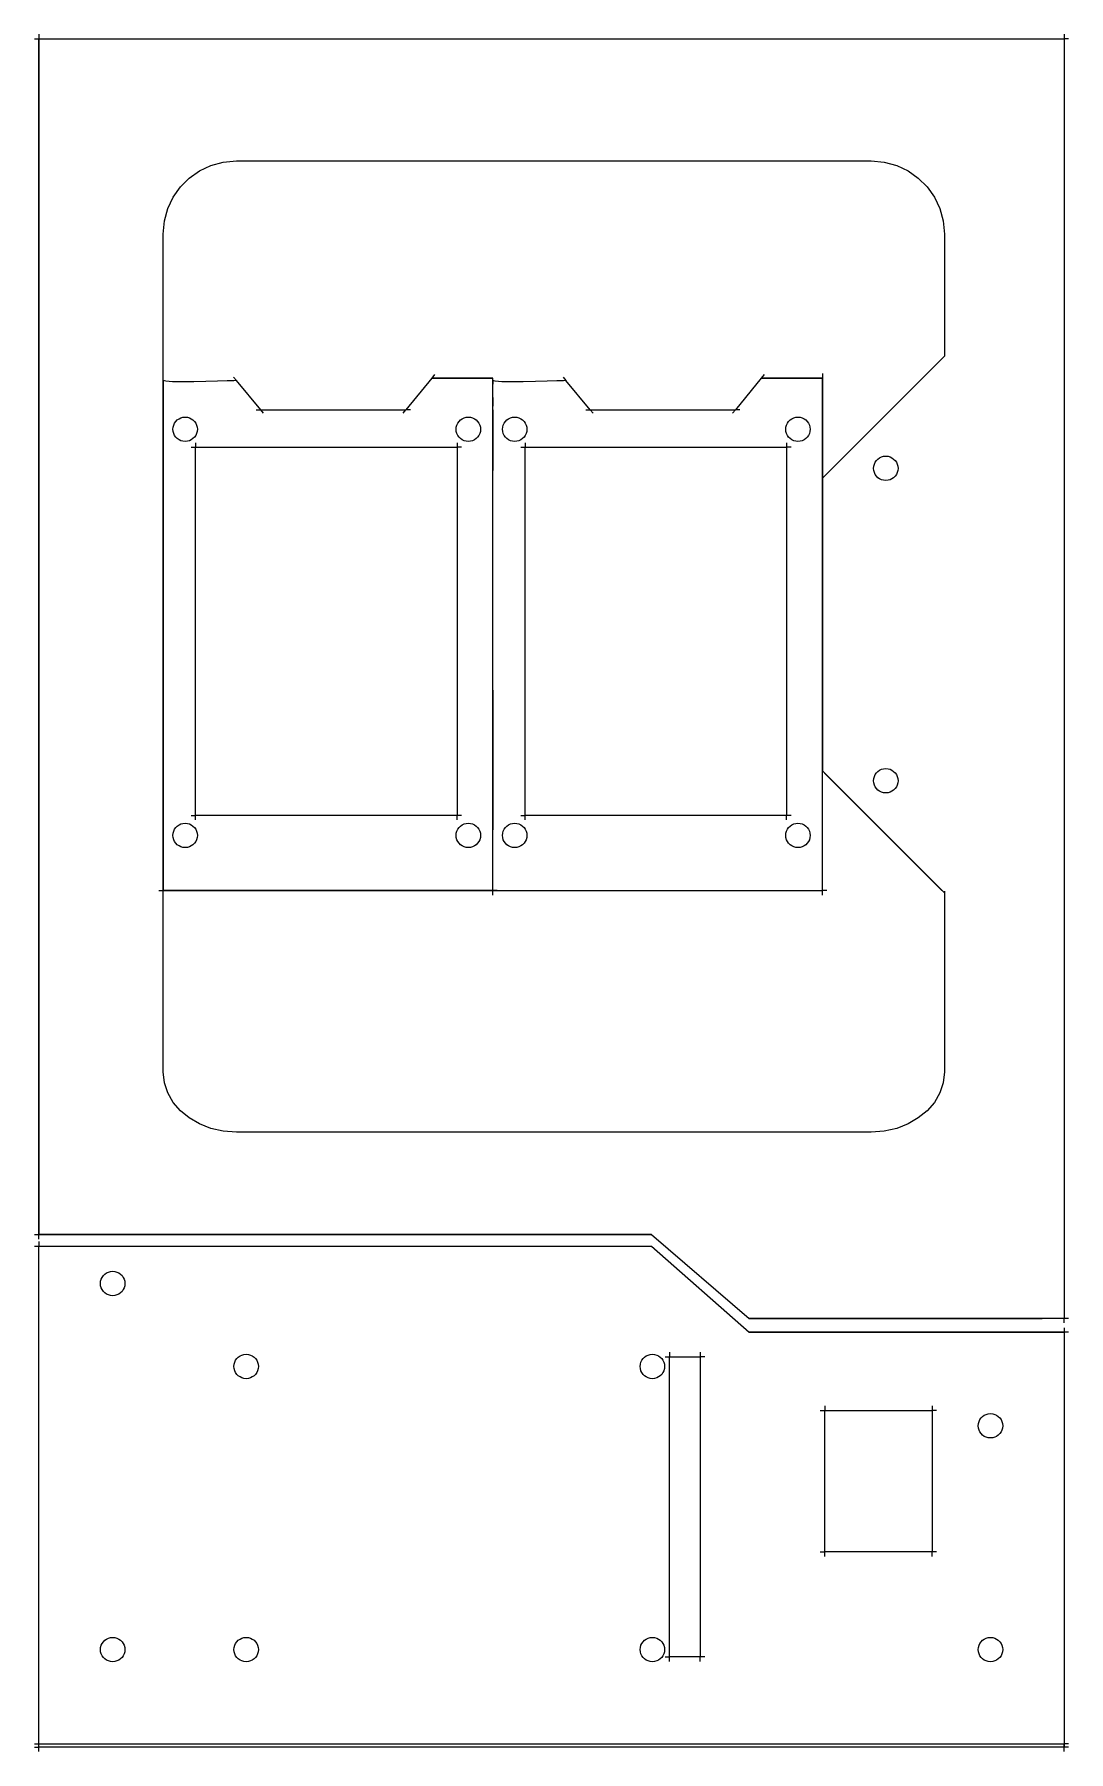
# Model space of a CAD drawing. Extents: x -118 to 120, y -198 to 198.
import ezdxf

# ---------------------------------------------------------------- set-up
doc = ezdxf.new("R2010")
doc.units = 0
doc.header["$MEASUREMENT"] = 0
doc.layers.get('0').update_dxf_attribs({"linetype": 'CONTINUOUS'})

msp = doc.modelspace()

# ---------------------------------------------------------------- linework, layer by layer
for p, q in [((-117.44, 197.88), (-117.44, 196.85)), ((-117.44, 197.88), (-117.44, 196.85)), ((118.64, 197.88), (118.64, 196.85)), ((118.64, 197.88), (118.64, 196.85)), ((-118.46, 196.85), (-117.44, 196.85)), ((-118.46, 196.85), (-117.44, 196.85)), ((-117.44, 196.85), (118.64, 196.85)), ((-117.44, 196.85), (-117.44, -78.57)), ((-117.44, 187.4), (-117.44, 196.85)), ((-117.44, 196.85), (113.54, 196.85)), ((113.54, 196.85), (118.64, 196.85)), ((119.67, 196.85), (118.64, 196.85)), ((118.64, 196.85), (118.64, -97.88)), ((119.67, 196.85), (118.64, 196.85)), ((118.64, 196.85), (118.64, -97.88)), ((-117.44, 162.09), (-117.44, 187.4)), ((-82.81, 164.78), (-80.45, 166.44)), ((-82.81, 164.78), (-80.45, 166.44)), ((-80.45, 166.44), (-77.83, 167.69)), ((-80.45, 166.44), (-77.83, 167.69)), ((-77.83, 167.69), (-74.97, 168.47)), ((-77.83, 167.69), (-74.97, 168.47)), ((-74.97, 168.47), (-71.94, 168.74)), ((-74.97, 168.47), (-71.94, 168.74)), ((-71.94, 168.74), (74.2, 168.74)), ((-71.94, 168.74), (74.2, 168.74)), ((74.2, 168.74), (77.23, 168.47)), ((74.2, 168.74), (77.23, 168.47)), ((77.23, 168.47), (80.08, 167.69)), ((77.23, 168.47), (80.08, 167.69)), ((80.08, 167.69), (82.71, 166.44)), ((80.08, 167.69), (82.71, 166.44)), ((82.71, 166.44), (85.06, 164.78)), ((82.71, 166.44), (85.06, 164.78)), ((-86.5, 160.39), (-84.84, 162.74)), ((-86.5, 160.39), (-84.84, 162.74)), ((-84.84, 162.74), (-82.81, 164.78)), ((-84.84, 162.74), (-82.81, 164.78)), ((85.06, 164.78), (87.1, 162.74)), ((85.06, 164.78), (87.1, 162.74)), ((87.1, 162.74), (88.76, 160.39)), ((87.1, 162.74), (88.76, 160.39)), ((-117.44, 125.44), (-117.44, 162.09)), ((-87.75, 157.76), (-86.5, 160.39)), ((-87.75, 157.76), (-86.5, 160.39)), ((88.76, 160.39), (90.01, 157.76)), ((88.76, 160.39), (90.01, 157.76)), ((-88.81, 151.88), (-88.53, 154.91)), ((-88.81, 151.88), (-88.53, 154.91)), ((-88.53, 154.91), (-87.75, 157.76)), ((-88.53, 154.91), (-87.75, 157.76)), ((90.01, 157.76), (90.79, 154.91)), ((90.01, 157.76), (90.79, 154.91)), ((90.79, 154.91), (91.06, 151.88)), ((90.79, 154.91), (91.06, 151.88)), ((-88.81, 118.12), (-88.81, 151.88)), ((-88.81, 118.12), (-88.81, 151.88)), ((91.06, 151.88), (91.06, 123.78)), ((91.06, 151.88), (91.06, 123.78)), ((-117.44, 81.99), (-117.44, 125.44)), ((62.96, 95.67), (91.06, 123.78)), ((62.96, 95.67), (91.06, 123.78)), ((-72.6, 118.91), (-71.94, 118.12)), ((-72.6, 118.91), (-71.94, 118.12)), ((-26.98, 118.72), (-32.92, 111.41)), ((-26.98, 118.72), (-32.92, 111.41)), ((-26.33, 119.52), (-26.98, 118.72)), ((-26.33, 119.52), (-26.98, 118.72)), ((-26.98, 118.72), (-12.92, 118.72)), ((-26.49, 118.72), (-26.98, 118.72)), ((-25.2, 118.72), (-26.49, 118.72)), ((-23.33, 118.72), (-25.2, 118.72)), ((-21.12, 118.72), (-23.33, 118.72)), ((-18.78, 118.72), (-21.12, 118.72)), ((-16.57, 118.72), (-18.78, 118.72)), ((-14.7, 118.72), (-16.57, 118.72)), ((-13.41, 118.72), (-14.7, 118.72)), ((-12.92, 118.72), (-13.41, 118.72)), ((-12.92, 118.12), (-12.92, 118.72)), ((-12.92, 117.28), (-12.92, 118.72)), ((3.28, 118.91), (3.94, 118.12)), ((3.28, 118.91), (3.94, 118.12)), ((48.9, 118.72), (42.96, 111.41)), ((48.9, 118.72), (42.96, 111.41)), ((49.55, 119.52), (48.9, 118.72)), ((49.55, 119.52), (48.9, 118.72)), ((48.9, 118.72), (62.96, 118.72)), ((49.39, 118.72), (48.9, 118.72)), ((50.68, 118.72), (49.39, 118.72)), ((52.55, 118.72), (50.68, 118.72)), ((54.76, 118.72), (52.55, 118.72)), ((57.1, 118.72), (54.76, 118.72)), ((59.31, 118.72), (57.1, 118.72)), ((61.18, 118.72), (59.31, 118.72)), ((62.47, 118.72), (61.18, 118.72)), ((62.96, 118.72), (62.47, 118.72)), ((62.96, 119.75), (62.96, 118.72)), ((62.96, 119.75), (62.96, 118.72)), ((62.96, 118.72), (62.96, 95.67)), ((62.96, 111.41), (62.96, 118.72)), ((-88.23, 117.97), (-88.81, 118.12)), ((-88.81, 118.12), (-88.81, 0.68)), ((-88.23, 117.97), (-88.81, 118.12)), ((-88.81, 117.1), (-88.81, 118.12)), ((-88.81, 117.89), (-88.81, 118.12)), ((-88.81, 117.28), (-88.81, 117.89)), ((-88.81, 116.38), (-88.81, 117.28)), ((-88.81, 115.32), (-88.81, 116.38)), ((-88.81, 114.21), (-88.81, 115.32)), ((-86.68, 117.88), (-88.23, 117.97)), ((-86.68, 117.88), (-88.23, 117.97)), ((-84.43, 117.86), (-86.68, 117.88)), ((-84.43, 117.86), (-86.68, 117.88)), ((-81.77, 117.88), (-84.43, 117.86)), ((-81.77, 117.88), (-84.43, 117.86)), ((-78.98, 117.93), (-81.77, 117.88)), ((-78.98, 117.93), (-81.77, 117.88)), ((-76.32, 117.99), (-78.98, 117.93)), ((-76.32, 117.99), (-78.98, 117.93)), ((-74.07, 118.06), (-76.32, 117.99)), ((-74.07, 118.06), (-76.32, 117.99)), ((-72.52, 118.1), (-74.07, 118.06)), ((-72.52, 118.1), (-74.07, 118.06)), ((-71.94, 118.12), (-72.52, 118.1)), ((-71.94, 118.12), (-72.52, 118.1)), ((-66.34, 111.41), (-71.94, 118.12)), ((-66.34, 111.41), (-71.94, 118.12)), ((-12.35, 117.97), (-12.92, 118.12)), ((-12.92, 0.68), (-12.92, 118.12)), ((-12.35, 117.97), (-12.92, 118.12)), ((-12.92, 118.12), (-12.92, 117.89)), ((-12.92, 117.89), (-12.92, 117.28)), ((-12.92, 116.38), (-12.92, 117.28)), ((-12.92, 115.32), (-12.92, 116.38)), ((-12.92, 114.21), (-12.92, 115.32)), ((-10.8, 117.88), (-12.35, 117.97)), ((-10.8, 117.88), (-12.35, 117.97)), ((-8.55, 117.86), (-10.8, 117.88)), ((-8.55, 117.86), (-10.8, 117.88)), ((-5.89, 117.88), (-8.55, 117.86)), ((-5.89, 117.88), (-8.55, 117.86)), ((-3.09, 117.93), (-5.89, 117.88)), ((-3.09, 117.93), (-5.89, 117.88)), ((-0.43, 117.99), (-3.09, 117.93)), ((-0.43, 117.99), (-3.09, 117.93)), ((1.81, 118.06), (-0.43, 117.99)), ((1.81, 118.06), (-0.43, 117.99)), ((3.36, 118.1), (1.81, 118.06)), ((3.36, 118.1), (1.81, 118.06)), ((3.94, 118.12), (3.36, 118.1)), ((3.94, 118.12), (3.36, 118.1)), ((9.54, 111.41), (3.94, 118.12)), ((9.54, 111.41), (3.94, 118.12)), ((-88.81, 113.15), (-88.81, 114.21)), ((-88.81, 112.26), (-88.81, 113.15)), ((-88.81, 111.64), (-88.81, 112.26)), ((-88.81, 111.41), (-88.81, 111.64)), ((-88.81, 107.61), (-88.81, 111.41)), ((-67.37, 111.41), (-66.34, 111.41)), ((-67.37, 111.41), (-66.34, 111.41)), ((-66.34, 111.41), (-32.92, 111.41)), ((-65.68, 110.62), (-66.34, 111.41)), ((-65.68, 110.62), (-66.34, 111.41)), ((-66.34, 111.41), (-32.92, 111.41)), ((-33.57, 110.61), (-32.92, 111.41)), ((-33.57, 110.61), (-32.92, 111.41)), ((-31.89, 111.41), (-32.92, 111.41)), ((-31.89, 111.41), (-32.92, 111.41)), ((-12.92, 114.21), (-12.92, 113.15)), ((-12.92, 112.26), (-12.92, 114.21)), ((-12.92, 113.15), (-12.92, 112.26)), ((-12.92, 111.64), (-12.92, 112.26)), ((-12.92, 111.41), (-12.92, 111.64)), ((-12.92, 111.41), (-12.92, 107.61)), ((-12.92, 97.44), (-12.92, 111.41)), ((8.51, 111.41), (9.54, 111.41)), ((8.51, 111.41), (9.54, 111.41)), ((9.54, 111.41), (42.96, 111.41)), ((10.2, 110.62), (9.54, 111.41)), ((10.2, 110.62), (9.54, 111.41)), ((9.54, 111.41), (42.96, 111.41)), ((42.31, 110.61), (42.96, 111.41)), ((42.31, 110.61), (42.96, 111.41)), ((43.99, 111.41), (42.96, 111.41)), ((43.99, 111.41), (42.96, 111.41)), ((62.96, 0.68), (62.96, 111.41)), ((-88.81, 97.44), (-88.81, 107.61)), ((-86.56, 106.91), (-86.51, 107.42)), ((-86.56, 106.91), (-86.51, 107.42)), ((-86.51, 106.41), (-86.56, 106.91)), ((-86.51, 106.41), (-86.56, 106.91)), ((-86.51, 107.42), (-86.38, 107.89)), ((-86.51, 107.42), (-86.38, 107.89)), ((-86.38, 107.89), (-86.17, 108.33)), ((-86.38, 107.89), (-86.17, 108.33)), ((-86.17, 108.33), (-85.9, 108.72)), ((-86.17, 108.33), (-85.9, 108.72)), ((-85.9, 108.72), (-85.56, 109.06)), ((-85.9, 108.72), (-85.56, 109.06)), ((-85.56, 109.06), (-85.16, 109.34)), ((-85.56, 109.06), (-85.16, 109.34)), ((-85.16, 109.34), (-84.73, 109.55)), ((-85.16, 109.34), (-84.73, 109.55)), ((-84.73, 109.55), (-84.25, 109.68)), ((-84.73, 109.55), (-84.25, 109.68)), ((-84.25, 109.68), (-83.75, 109.72)), ((-84.25, 109.68), (-83.75, 109.72)), ((-83.75, 109.72), (-83.24, 109.68)), ((-83.75, 109.72), (-83.24, 109.68)), ((-83.24, 109.68), (-82.77, 109.55)), ((-83.24, 109.68), (-82.77, 109.55)), ((-82.77, 109.55), (-82.33, 109.34)), ((-82.77, 109.55), (-82.33, 109.34)), ((-82.33, 109.34), (-81.94, 109.06)), ((-82.33, 109.34), (-81.94, 109.06)), ((-81.94, 109.06), (-81.6, 108.72)), ((-81.94, 109.06), (-81.6, 108.72)), ((-81.6, 108.72), (-81.32, 108.33)), ((-81.6, 108.72), (-81.32, 108.33)), ((-81.32, 108.33), (-81.11, 107.89)), ((-81.32, 108.33), (-81.11, 107.89)), ((-81.11, 107.89), (-80.98, 107.42)), ((-81.11, 107.89), (-80.98, 107.42)), ((-80.98, 107.42), (-80.94, 106.91)), ((-80.98, 107.42), (-80.94, 106.91)), ((-80.94, 106.91), (-80.98, 106.41)), ((-80.94, 106.91), (-80.98, 106.41)), ((-21.36, 106.91), (-21.31, 107.42)), ((-21.36, 106.91), (-21.31, 107.42)), ((-21.31, 106.41), (-21.36, 106.91)), ((-21.31, 106.41), (-21.36, 106.91)), ((-21.31, 107.42), (-21.18, 107.89)), ((-21.31, 107.42), (-21.18, 107.89)), ((-21.18, 107.89), (-20.97, 108.33)), ((-21.18, 107.89), (-20.97, 108.33)), ((-20.97, 108.33), (-20.69, 108.72)), ((-20.97, 108.33), (-20.69, 108.72)), ((-20.69, 108.72), (-20.36, 109.06)), ((-20.69, 108.72), (-20.36, 109.06)), ((-20.36, 109.06), (-19.96, 109.34)), ((-20.36, 109.06), (-19.96, 109.34)), ((-19.96, 109.34), (-19.53, 109.55)), ((-19.96, 109.34), (-19.53, 109.55)), ((-19.53, 109.55), (-19.05, 109.68)), ((-19.53, 109.55), (-19.05, 109.68)), ((-19.05, 109.68), (-18.55, 109.72)), ((-19.05, 109.68), (-18.55, 109.72)), ((-18.55, 109.72), (-18.04, 109.68)), ((-18.55, 109.72), (-18.04, 109.68)), ((-18.04, 109.68), (-17.57, 109.55)), ((-18.04, 109.68), (-17.57, 109.55)), ((-17.57, 109.55), (-17.13, 109.34)), ((-17.57, 109.55), (-17.13, 109.34)), ((-17.13, 109.34), (-16.74, 109.06)), ((-17.13, 109.34), (-16.74, 109.06)), ((-16.74, 109.06), (-16.4, 108.72)), ((-16.74, 109.06), (-16.4, 108.72)), ((-16.4, 108.72), (-16.12, 108.33)), ((-16.4, 108.72), (-16.12, 108.33)), ((-16.12, 108.33), (-15.91, 107.89)), ((-16.12, 108.33), (-15.91, 107.89)), ((-15.91, 107.89), (-15.78, 107.42)), ((-15.91, 107.89), (-15.78, 107.42)), ((-15.78, 107.42), (-15.73, 106.91)), ((-15.78, 107.42), (-15.73, 106.91)), ((-15.73, 106.91), (-15.78, 106.41)), ((-15.73, 106.91), (-15.78, 106.41)), ((-12.92, 107.61), (-12.92, 97.44)), ((-10.68, 106.91), (-10.63, 107.42)), ((-10.68, 106.91), (-10.63, 107.42)), ((-10.63, 106.41), (-10.68, 106.91)), ((-10.63, 106.41), (-10.68, 106.91)), ((-10.63, 107.42), (-10.5, 107.89)), ((-10.63, 107.42), (-10.5, 107.89)), ((-10.5, 107.89), (-10.29, 108.33)), ((-10.5, 107.89), (-10.29, 108.33)), ((-10.29, 108.33), (-10.01, 108.72)), ((-10.29, 108.33), (-10.01, 108.72)), ((-10.01, 108.72), (-9.68, 109.06)), ((-10.01, 108.72), (-9.68, 109.06)), ((-9.68, 109.06), (-9.28, 109.34)), ((-9.68, 109.06), (-9.28, 109.34)), ((-9.28, 109.34), (-8.85, 109.55)), ((-9.28, 109.34), (-8.85, 109.55)), ((-8.85, 109.55), (-8.37, 109.68)), ((-8.85, 109.55), (-8.37, 109.68)), ((-8.37, 109.68), (-7.87, 109.72)), ((-8.37, 109.68), (-7.87, 109.72)), ((-7.87, 109.72), (-7.36, 109.68)), ((-7.87, 109.72), (-7.36, 109.68)), ((-7.36, 109.68), (-6.89, 109.55)), ((-7.36, 109.68), (-6.89, 109.55)), ((-6.89, 109.55), (-6.45, 109.34)), ((-6.89, 109.55), (-6.45, 109.34)), ((-6.45, 109.34), (-6.06, 109.06)), ((-6.45, 109.34), (-6.06, 109.06)), ((-6.06, 109.06), (-5.72, 108.72)), ((-6.06, 109.06), (-5.72, 108.72)), ((-5.72, 108.72), (-5.44, 108.33)), ((-5.72, 108.72), (-5.44, 108.33)), ((-5.44, 108.33), (-5.23, 107.89)), ((-5.44, 108.33), (-5.23, 107.89)), ((-5.23, 107.89), (-5.1, 107.42)), ((-5.23, 107.89), (-5.1, 107.42)), ((-5.1, 107.42), (-5.06, 106.91)), ((-5.1, 107.42), (-5.06, 106.91)), ((-5.06, 106.91), (-5.1, 106.41)), ((-5.06, 106.91), (-5.1, 106.41)), ((54.53, 106.91), (54.57, 107.42)), ((54.53, 106.91), (54.57, 107.42)), ((54.57, 106.41), (54.53, 106.91)), ((54.57, 106.41), (54.53, 106.91)), ((54.57, 107.42), (54.7, 107.89)), ((54.57, 107.42), (54.7, 107.89)), ((54.7, 107.89), (54.91, 108.33)), ((54.7, 107.89), (54.91, 108.33)), ((54.91, 108.33), (55.19, 108.72)), ((54.91, 108.33), (55.19, 108.72)), ((55.19, 108.72), (55.53, 109.06)), ((55.19, 108.72), (55.53, 109.06)), ((55.53, 109.06), (55.92, 109.34)), ((55.53, 109.06), (55.92, 109.34)), ((55.92, 109.34), (56.36, 109.55)), ((55.92, 109.34), (56.36, 109.55)), ((56.36, 109.55), (56.83, 109.68)), ((56.36, 109.55), (56.83, 109.68)), ((56.83, 109.68), (57.34, 109.72)), ((56.83, 109.68), (57.34, 109.72)), ((57.34, 109.72), (57.84, 109.68)), ((57.34, 109.72), (57.84, 109.68)), ((57.84, 109.68), (58.32, 109.55)), ((57.84, 109.68), (58.32, 109.55)), ((58.32, 109.55), (58.75, 109.34)), ((58.32, 109.55), (58.75, 109.34)), ((58.75, 109.34), (59.15, 109.06)), ((58.75, 109.34), (59.15, 109.06)), ((59.15, 109.06), (59.48, 108.72)), ((59.15, 109.06), (59.48, 108.72)), ((59.48, 108.72), (59.76, 108.33)), ((59.48, 108.72), (59.76, 108.33)), ((59.76, 108.33), (59.97, 107.89)), ((59.76, 108.33), (59.97, 107.89)), ((59.97, 107.89), (60.1, 107.42)), ((59.97, 107.89), (60.1, 107.42)), ((60.1, 107.42), (60.15, 106.91)), ((60.1, 107.42), (60.15, 106.91)), ((60.15, 106.91), (60.1, 106.41)), ((60.15, 106.91), (60.1, 106.41)), ((-86.38, 105.93), (-86.51, 106.41)), ((-86.38, 105.93), (-86.51, 106.41)), ((-86.17, 105.5), (-86.38, 105.93)), ((-86.17, 105.5), (-86.38, 105.93)), ((-85.9, 105.1), (-86.17, 105.5)), ((-85.9, 105.1), (-86.17, 105.5)), ((-85.56, 104.76), (-85.9, 105.1)), ((-85.56, 104.76), (-85.9, 105.1)), ((-85.16, 104.49), (-85.56, 104.76)), ((-85.16, 104.49), (-85.56, 104.76)), ((-84.73, 104.28), (-85.16, 104.49)), ((-84.73, 104.28), (-85.16, 104.49)), ((-84.25, 104.15), (-84.73, 104.28)), ((-84.25, 104.15), (-84.73, 104.28)), ((-83.75, 104.1), (-84.25, 104.15)), ((-83.75, 104.1), (-84.25, 104.15)), ((-83.24, 104.15), (-83.75, 104.1)), ((-83.24, 104.15), (-83.75, 104.1)), ((-82.77, 104.28), (-83.24, 104.15)), ((-82.77, 104.28), (-83.24, 104.15)), ((-82.33, 104.49), (-82.77, 104.28)), ((-82.33, 104.49), (-82.77, 104.28)), ((-81.94, 104.76), (-82.33, 104.49)), ((-81.94, 104.76), (-82.33, 104.49)), ((-81.6, 105.1), (-81.94, 104.76)), ((-81.6, 105.1), (-81.94, 104.76)), ((-81.32, 105.5), (-81.6, 105.1)), ((-81.32, 105.5), (-81.6, 105.1)), ((-81.33, 103.79), (-81.33, 102.76)), ((-81.33, 103.79), (-81.33, 102.76)), ((-81.11, 105.93), (-81.32, 105.5)), ((-81.11, 105.93), (-81.32, 105.5)), ((-80.98, 106.41), (-81.11, 105.93)), ((-80.98, 106.41), (-81.11, 105.93)), ((-21.18, 105.93), (-21.31, 106.41)), ((-21.18, 105.93), (-21.31, 106.41)), ((-20.97, 105.5), (-21.18, 105.93)), ((-20.97, 105.5), (-21.18, 105.93)), ((-21.15, 103.79), (-21.15, 102.76)), ((-21.15, 103.79), (-21.15, 102.76)), ((-20.69, 105.1), (-20.97, 105.5)), ((-20.69, 105.1), (-20.97, 105.5)), ((-20.36, 104.76), (-20.69, 105.1)), ((-20.36, 104.76), (-20.69, 105.1)), ((-19.96, 104.49), (-20.36, 104.76)), ((-19.96, 104.49), (-20.36, 104.76)), ((-19.53, 104.28), (-19.96, 104.49)), ((-19.53, 104.28), (-19.96, 104.49)), ((-19.05, 104.15), (-19.53, 104.28)), ((-19.05, 104.15), (-19.53, 104.28)), ((-18.55, 104.1), (-19.05, 104.15)), ((-18.55, 104.1), (-19.05, 104.15)), ((-18.04, 104.15), (-18.55, 104.1)), ((-18.04, 104.15), (-18.55, 104.1)), ((-17.57, 104.28), (-18.04, 104.15)), ((-17.57, 104.28), (-18.04, 104.15)), ((-17.13, 104.49), (-17.57, 104.28)), ((-17.13, 104.49), (-17.57, 104.28)), ((-16.74, 104.76), (-17.13, 104.49)), ((-16.74, 104.76), (-17.13, 104.49)), ((-16.4, 105.1), (-16.74, 104.76)), ((-16.4, 105.1), (-16.74, 104.76)), ((-16.12, 105.5), (-16.4, 105.1)), ((-16.12, 105.5), (-16.4, 105.1)), ((-15.91, 105.93), (-16.12, 105.5)), ((-15.91, 105.93), (-16.12, 105.5)), ((-15.78, 106.41), (-15.91, 105.93)), ((-15.78, 106.41), (-15.91, 105.93)), ((-10.5, 105.93), (-10.63, 106.41)), ((-10.5, 105.93), (-10.63, 106.41)), ((-10.29, 105.5), (-10.5, 105.93)), ((-10.29, 105.5), (-10.5, 105.93)), ((-10.01, 105.1), (-10.29, 105.5)), ((-10.01, 105.1), (-10.29, 105.5)), ((-9.68, 104.76), (-10.01, 105.1)), ((-9.68, 104.76), (-10.01, 105.1)), ((-9.28, 104.49), (-9.68, 104.76)), ((-9.28, 104.49), (-9.68, 104.76)), ((-8.85, 104.28), (-9.28, 104.49)), ((-8.85, 104.28), (-9.28, 104.49)), ((-8.37, 104.15), (-8.85, 104.28)), ((-8.37, 104.15), (-8.85, 104.28)), ((-7.87, 104.1), (-8.37, 104.15)), ((-7.87, 104.1), (-8.37, 104.15)), ((-7.36, 104.15), (-7.87, 104.1)), ((-7.36, 104.15), (-7.87, 104.1)), ((-6.89, 104.28), (-7.36, 104.15)), ((-6.89, 104.28), (-7.36, 104.15)), ((-6.45, 104.49), (-6.89, 104.28)), ((-6.45, 104.49), (-6.89, 104.28)), ((-6.06, 104.76), (-6.45, 104.49)), ((-6.06, 104.76), (-6.45, 104.49)), ((-5.72, 105.1), (-6.06, 104.76)), ((-5.72, 105.1), (-6.06, 104.76)), ((-5.44, 105.5), (-5.72, 105.1)), ((-5.44, 105.5), (-5.72, 105.1)), ((-5.45, 103.79), (-5.45, 102.76)), ((-5.45, 103.79), (-5.45, 102.76)), ((-5.23, 105.93), (-5.44, 105.5)), ((-5.23, 105.93), (-5.44, 105.5)), ((-5.1, 106.41), (-5.23, 105.93)), ((-5.1, 106.41), (-5.23, 105.93)), ((54.7, 105.93), (54.57, 106.41)), ((54.7, 105.93), (54.57, 106.41)), ((54.91, 105.5), (54.7, 105.93)), ((54.91, 105.5), (54.7, 105.93)), ((54.73, 103.79), (54.73, 102.76)), ((54.73, 103.79), (54.73, 102.76)), ((55.19, 105.1), (54.91, 105.5)), ((55.19, 105.1), (54.91, 105.5)), ((55.53, 104.76), (55.19, 105.1)), ((55.53, 104.76), (55.19, 105.1)), ((55.92, 104.49), (55.53, 104.76)), ((55.92, 104.49), (55.53, 104.76)), ((56.36, 104.28), (55.92, 104.49)), ((56.36, 104.28), (55.92, 104.49)), ((56.83, 104.15), (56.36, 104.28)), ((56.83, 104.15), (56.36, 104.28)), ((57.34, 104.1), (56.83, 104.15)), ((57.34, 104.1), (56.83, 104.15)), ((57.84, 104.15), (57.34, 104.1)), ((57.84, 104.15), (57.34, 104.1)), ((58.32, 104.28), (57.84, 104.15)), ((58.32, 104.28), (57.84, 104.15)), ((58.75, 104.49), (58.32, 104.28)), ((58.75, 104.49), (58.32, 104.28)), ((59.15, 104.76), (58.75, 104.49)), ((59.15, 104.76), (58.75, 104.49)), ((59.48, 105.1), (59.15, 104.76)), ((59.48, 105.1), (59.15, 104.76)), ((59.76, 105.5), (59.48, 105.1)), ((59.76, 105.5), (59.48, 105.1)), ((59.97, 105.93), (59.76, 105.5)), ((59.97, 105.93), (59.76, 105.5)), ((60.1, 106.41), (59.97, 105.93)), ((60.1, 106.41), (59.97, 105.93)), ((-82.36, 102.76), (-81.33, 102.76)), ((-82.36, 102.76), (-81.33, 102.76)), ((-81.33, 17.99), (-81.33, 102.76)), ((-81.33, 102.76), (-21.15, 102.76)), ((-81.33, 17.99), (-81.33, 102.76)), ((-81.33, 102.76), (-72.29, 102.76)), ((-72.29, 102.76), (-27.79, 102.76)), ((-27.79, 102.76), (-21.15, 102.76)), ((-20.12, 102.76), (-21.15, 102.76)), ((-21.15, 102.76), (-21.15, 17.99)), ((-20.12, 102.76), (-21.15, 102.76)), ((-21.15, 102.76), (-21.15, 17.99)), ((-6.48, 102.76), (-5.45, 102.76)), ((-6.48, 102.76), (-5.45, 102.76)), ((-5.45, 17.99), (-5.45, 102.76)), ((-5.45, 102.76), (54.73, 102.76)), ((-5.45, 17.99), (-5.45, 102.76)), ((-5.45, 102.76), (3.59, 102.76)), ((3.59, 102.76), (48.09, 102.76)), ((48.09, 102.76), (54.73, 102.76)), ((55.76, 102.76), (54.73, 102.76)), ((54.73, 102.76), (54.73, 17.99)), ((55.76, 102.76), (54.73, 102.76)), ((54.73, 102.76), (54.73, 17.99)), ((74.81, 98.42), (74.94, 98.9)), ((74.81, 98.42), (74.94, 98.9)), ((74.94, 98.9), (75.14, 99.34)), ((74.94, 98.9), (75.14, 99.34)), ((75.14, 99.34), (75.42, 99.73)), ((75.14, 99.34), (75.42, 99.73)), ((75.42, 99.73), (75.76, 100.07)), ((75.42, 99.73), (75.76, 100.07)), ((75.76, 100.07), (76.15, 100.35)), ((75.76, 100.07), (76.15, 100.35)), ((76.15, 100.35), (76.59, 100.55)), ((76.15, 100.35), (76.59, 100.55)), ((76.59, 100.55), (77.07, 100.69)), ((76.59, 100.55), (77.07, 100.69)), ((77.07, 100.69), (77.57, 100.73)), ((77.07, 100.69), (77.57, 100.73)), ((77.57, 100.73), (78.08, 100.69)), ((77.57, 100.73), (78.08, 100.69)), ((78.08, 100.69), (78.55, 100.55)), ((78.08, 100.69), (78.55, 100.55)), ((78.55, 100.55), (78.99, 100.35)), ((78.55, 100.55), (78.99, 100.35)), ((78.99, 100.35), (79.38, 100.07)), ((78.99, 100.35), (79.38, 100.07)), ((79.38, 100.07), (79.72, 99.73)), ((79.38, 100.07), (79.72, 99.73)), ((79.72, 99.73), (80, 99.34)), ((79.72, 99.73), (80, 99.34)), ((80, 99.34), (80.21, 98.9)), ((80, 99.34), (80.21, 98.9)), ((80.21, 98.9), (80.34, 98.42)), ((80.21, 98.9), (80.34, 98.42)), ((-88.81, 82.7), (-88.81, 97.44)), ((-12.92, 82.7), (-12.92, 97.44)), ((62.96, 95.67), (62.96, 28.22)), ((62.96, 93.36), (62.96, 95.67)), ((74.76, 97.92), (74.81, 98.42)), ((74.76, 97.92), (74.81, 98.42)), ((74.81, 97.42), (74.76, 97.92)), ((74.81, 97.42), (74.76, 97.92)), ((74.94, 96.94), (74.81, 97.42)), ((74.94, 96.94), (74.81, 97.42)), ((75.14, 96.5), (74.94, 96.94)), ((75.14, 96.5), (74.94, 96.94)), ((75.42, 96.11), (75.14, 96.5)), ((75.42, 96.11), (75.14, 96.5)), ((75.76, 95.77), (75.42, 96.11)), ((75.76, 95.77), (75.42, 96.11)), ((76.15, 95.49), (75.76, 95.77)), ((76.15, 95.49), (75.76, 95.77)), ((76.59, 95.29), (76.15, 95.49)), ((76.59, 95.29), (76.15, 95.49)), ((77.07, 95.16), (76.59, 95.29)), ((77.07, 95.16), (76.59, 95.29)), ((77.57, 95.11), (77.07, 95.16)), ((77.57, 95.11), (77.07, 95.16)), ((78.08, 95.16), (77.57, 95.11)), ((78.08, 95.16), (77.57, 95.11)), ((78.55, 95.29), (78.08, 95.16)), ((78.55, 95.29), (78.08, 95.16)), ((78.99, 95.49), (78.55, 95.29)), ((78.99, 95.49), (78.55, 95.29)), ((79.38, 95.77), (78.99, 95.49)), ((79.38, 95.77), (78.99, 95.49)), ((79.72, 96.11), (79.38, 95.77)), ((79.72, 96.11), (79.38, 95.77)), ((80, 96.5), (79.72, 96.11)), ((80, 96.5), (79.72, 96.11)), ((80.21, 96.94), (80, 96.5)), ((80.21, 96.94), (80, 96.5)), ((80.34, 97.42), (80.21, 96.94)), ((80.34, 97.42), (80.21, 96.94)), ((80.34, 98.42), (80.38, 97.92)), ((80.34, 98.42), (80.38, 97.92)), ((80.38, 97.92), (80.34, 97.42)), ((80.38, 97.92), (80.34, 97.42)), ((62.96, 87.16), (62.96, 93.36)), ((62.96, 78.18), (62.96, 87.16)), ((-117.44, 36.28), (-117.44, 81.99)), ((-88.81, 65.23), (-88.81, 82.7)), ((-12.92, 65.23), (-12.92, 82.7)), ((62.96, 67.54), (62.96, 78.18)), ((62.96, 56.35), (62.96, 67.54)), ((-88.81, 46.86), (-88.81, 65.23)), ((-12.92, 46.86), (-12.92, 65.23)), ((62.96, 45.71), (62.96, 56.35)), ((-88.81, 29.39), (-88.81, 46.86)), ((-12.92, 46.86), (-12.92, 29.39)), ((-12.92, 14.65), (-12.92, 46.86)), ((62.96, 36.73), (62.96, 45.71)), ((-117.44, -7.17), (-117.44, 36.28)), ((62.96, 30.53), (62.96, 36.73)), ((-88.81, 14.65), (-88.81, 29.39)), ((-12.92, 29.39), (-12.92, 14.65)), ((62.96, 28.22), (62.96, 30.53)), ((62.96, 0.68), (62.96, 28.22)), ((62.96, 28.22), (91.06, 0.12)), ((63.92, 27.26), (62.96, 28.22)), ((75.14, 27.39), (75.42, 27.78)), ((75.14, 27.39), (75.42, 27.78)), ((75.42, 27.78), (75.76, 28.12)), ((75.42, 27.78), (75.76, 28.12)), ((75.76, 28.12), (76.15, 28.4)), ((75.76, 28.12), (76.15, 28.4)), ((76.15, 28.4), (76.59, 28.61)), ((76.15, 28.4), (76.59, 28.61)), ((76.59, 28.61), (77.07, 28.74)), ((76.59, 28.61), (77.07, 28.74)), ((77.07, 28.74), (77.57, 28.78)), ((77.07, 28.74), (77.57, 28.78)), ((77.57, 28.78), (78.08, 28.74)), ((77.57, 28.78), (78.08, 28.74)), ((78.08, 28.74), (78.55, 28.61)), ((78.08, 28.74), (78.55, 28.61)), ((78.55, 28.61), (78.99, 28.4)), ((78.55, 28.61), (78.99, 28.4)), ((78.99, 28.4), (79.38, 28.12)), ((78.99, 28.4), (79.38, 28.12)), ((79.38, 28.12), (79.72, 27.78)), ((79.38, 28.12), (79.72, 27.78)), ((79.72, 27.78), (80, 27.39)), ((79.72, 27.78), (80, 27.39)), ((66.5, 24.67), (63.92, 27.26)), ((70.24, 20.94), (66.5, 24.67)), ((74.76, 25.97), (74.81, 26.48)), ((74.76, 25.97), (74.81, 26.48)), ((74.81, 25.47), (74.76, 25.97)), ((74.81, 25.47), (74.76, 25.97)), ((74.81, 26.48), (74.94, 26.95)), ((74.81, 26.48), (74.94, 26.95)), ((74.94, 24.99), (74.81, 25.47)), ((74.94, 24.99), (74.81, 25.47)), ((74.94, 26.95), (75.14, 27.39)), ((74.94, 26.95), (75.14, 27.39)), ((75.14, 24.56), (74.94, 24.99)), ((75.14, 24.56), (74.94, 24.99)), ((75.42, 24.16), (75.14, 24.56)), ((75.42, 24.16), (75.14, 24.56)), ((75.76, 23.82), (75.42, 24.16)), ((75.76, 23.82), (75.42, 24.16)), ((76.15, 23.55), (75.76, 23.82)), ((76.15, 23.55), (75.76, 23.82)), ((79.38, 23.82), (78.99, 23.55)), ((79.38, 23.82), (78.99, 23.55)), ((79.72, 24.16), (79.38, 23.82)), ((79.72, 24.16), (79.38, 23.82)), ((80, 24.56), (79.72, 24.16)), ((80, 24.56), (79.72, 24.16)), ((80, 27.39), (80.21, 26.95)), ((80, 27.39), (80.21, 26.95)), ((80.21, 24.99), (80, 24.56)), ((80.21, 24.99), (80, 24.56)), ((80.21, 26.95), (80.34, 26.48)), ((80.21, 26.95), (80.34, 26.48)), ((80.34, 25.47), (80.21, 24.99)), ((80.34, 25.47), (80.21, 24.99)), ((80.34, 26.48), (80.38, 25.97)), ((80.34, 26.48), (80.38, 25.97)), ((80.38, 25.97), (80.34, 25.47)), ((80.38, 25.97), (80.34, 25.47)), ((74.68, 16.5), (70.24, 20.94)), ((76.59, 23.34), (76.15, 23.55)), ((76.59, 23.34), (76.15, 23.55)), ((77.07, 23.21), (76.59, 23.34)), ((77.07, 23.21), (76.59, 23.34)), ((77.57, 23.16), (77.07, 23.21)), ((77.57, 23.16), (77.07, 23.21)), ((78.08, 23.21), (77.57, 23.16)), ((78.08, 23.21), (77.57, 23.16)), ((78.55, 23.34), (78.08, 23.21)), ((78.55, 23.34), (78.08, 23.21)), ((78.99, 23.55), (78.55, 23.34)), ((78.99, 23.55), (78.55, 23.34)), ((-85.16, 15.81), (-84.73, 16.02)), ((-85.16, 15.81), (-84.73, 16.02)), ((-84.73, 16.02), (-84.25, 16.15)), ((-84.73, 16.02), (-84.25, 16.15)), ((-84.25, 16.15), (-83.75, 16.19)), ((-84.25, 16.15), (-83.75, 16.19)), ((-83.75, 16.19), (-83.24, 16.15)), ((-83.75, 16.19), (-83.24, 16.15)), ((-83.24, 16.15), (-82.77, 16.02)), ((-83.24, 16.15), (-82.77, 16.02)), ((-82.77, 16.02), (-82.33, 15.81)), ((-82.77, 16.02), (-82.33, 15.81)), ((-82.36, 17.99), (-81.33, 17.99)), ((-82.36, 17.99), (-81.33, 17.99)), ((-21.15, 17.99), (-81.33, 17.99)), ((-81.33, 16.96), (-81.33, 17.99)), ((-21.15, 17.99), (-81.33, 17.99)), ((-81.33, 16.96), (-81.33, 17.99)), ((-21.15, 16.96), (-21.15, 17.99)), ((-20.12, 17.99), (-21.15, 17.99)), ((-21.15, 16.96), (-21.15, 17.99)), ((-20.12, 17.99), (-21.15, 17.99)), ((-19.96, 15.81), (-19.53, 16.02)), ((-19.96, 15.81), (-19.53, 16.02)), ((-19.53, 16.02), (-19.05, 16.15)), ((-19.53, 16.02), (-19.05, 16.15)), ((-19.05, 16.15), (-18.55, 16.19)), ((-19.05, 16.15), (-18.55, 16.19)), ((-18.55, 16.19), (-18.04, 16.15)), ((-18.55, 16.19), (-18.04, 16.15)), ((-18.04, 16.15), (-17.57, 16.02)), ((-18.04, 16.15), (-17.57, 16.02)), ((-17.57, 16.02), (-17.13, 15.81)), ((-17.57, 16.02), (-17.13, 15.81)), ((-9.28, 15.81), (-8.85, 16.02)), ((-9.28, 15.81), (-8.85, 16.02)), ((-8.85, 16.02), (-8.37, 16.15)), ((-8.85, 16.02), (-8.37, 16.15)), ((-8.37, 16.15), (-7.87, 16.19)), ((-8.37, 16.15), (-7.87, 16.19)), ((-7.87, 16.19), (-7.36, 16.15)), ((-7.87, 16.19), (-7.36, 16.15)), ((-7.36, 16.15), (-6.89, 16.02)), ((-7.36, 16.15), (-6.89, 16.02)), ((-6.89, 16.02), (-6.45, 15.81)), ((-6.89, 16.02), (-6.45, 15.81)), ((-6.48, 17.99), (-5.45, 17.99)), ((-6.48, 17.99), (-5.45, 17.99)), ((54.73, 17.99), (-5.45, 17.99)), ((-5.45, 16.96), (-5.45, 17.99)), ((54.73, 17.99), (-5.45, 17.99)), ((-5.45, 16.96), (-5.45, 17.99)), ((54.73, 16.96), (54.73, 17.99)), ((55.76, 17.99), (54.73, 17.99)), ((54.73, 16.96), (54.73, 17.99)), ((55.76, 17.99), (54.73, 17.99)), ((55.92, 15.81), (56.36, 16.02)), ((55.92, 15.81), (56.36, 16.02)), ((56.36, 16.02), (56.83, 16.15)), ((56.36, 16.02), (56.83, 16.15)), ((56.83, 16.15), (57.34, 16.19)), ((56.83, 16.15), (57.34, 16.19)), ((57.34, 16.19), (57.84, 16.15)), ((57.34, 16.19), (57.84, 16.15)), ((57.84, 16.15), (58.32, 16.02)), ((57.84, 16.15), (58.32, 16.02)), ((58.32, 16.02), (58.75, 15.81)), ((58.32, 16.02), (58.75, 15.81)), ((79.34, 11.84), (74.68, 16.5)), ((-88.81, 4.48), (-88.81, 14.65)), ((-86.56, 13.38), (-86.51, 13.89)), ((-86.56, 13.38), (-86.51, 13.89)), ((-86.51, 12.88), (-86.56, 13.38)), ((-86.51, 12.88), (-86.56, 13.38)), ((-86.51, 13.89), (-86.38, 14.36)), ((-86.51, 13.89), (-86.38, 14.36)), ((-86.38, 12.4), (-86.51, 12.88)), ((-86.38, 12.4), (-86.51, 12.88)), ((-86.38, 14.36), (-86.17, 14.8)), ((-86.38, 14.36), (-86.17, 14.8)), ((-86.17, 11.96), (-86.38, 12.4)), ((-86.17, 11.96), (-86.38, 12.4)), ((-86.17, 14.8), (-85.9, 15.19)), ((-86.17, 14.8), (-85.9, 15.19)), ((-85.9, 11.57), (-86.17, 11.96)), ((-85.9, 11.57), (-86.17, 11.96)), ((-85.9, 15.19), (-85.56, 15.53)), ((-85.9, 15.19), (-85.56, 15.53)), ((-85.56, 15.53), (-85.16, 15.81)), ((-85.56, 15.53), (-85.16, 15.81)), ((-82.33, 15.81), (-81.94, 15.53)), ((-82.33, 15.81), (-81.94, 15.53)), ((-81.94, 15.53), (-81.6, 15.19)), ((-81.94, 15.53), (-81.6, 15.19)), ((-81.6, 15.19), (-81.32, 14.8)), ((-81.6, 15.19), (-81.32, 14.8)), ((-81.32, 11.96), (-81.6, 11.57)), ((-81.32, 11.96), (-81.6, 11.57)), ((-81.32, 14.8), (-81.11, 14.36)), ((-81.32, 14.8), (-81.11, 14.36)), ((-81.11, 12.4), (-81.32, 11.96)), ((-81.11, 12.4), (-81.32, 11.96)), ((-81.11, 14.36), (-80.98, 13.89)), ((-81.11, 14.36), (-80.98, 13.89)), ((-80.98, 12.88), (-81.11, 12.4)), ((-80.98, 12.88), (-81.11, 12.4)), ((-80.98, 13.89), (-80.94, 13.38)), ((-80.98, 13.89), (-80.94, 13.38)), ((-80.94, 13.38), (-80.98, 12.88)), ((-80.94, 13.38), (-80.98, 12.88)), ((-21.36, 13.38), (-21.31, 13.89)), ((-21.36, 13.38), (-21.31, 13.89)), ((-21.31, 12.88), (-21.36, 13.38)), ((-21.31, 12.88), (-21.36, 13.38)), ((-21.31, 13.89), (-21.18, 14.36)), ((-21.31, 13.89), (-21.18, 14.36)), ((-21.18, 12.4), (-21.31, 12.88)), ((-21.18, 12.4), (-21.31, 12.88)), ((-21.18, 14.36), (-20.97, 14.8)), ((-21.18, 14.36), (-20.97, 14.8)), ((-20.97, 11.96), (-21.18, 12.4)), ((-20.97, 11.96), (-21.18, 12.4)), ((-20.97, 14.8), (-20.69, 15.19)), ((-20.97, 14.8), (-20.69, 15.19)), ((-20.69, 11.57), (-20.97, 11.96)), ((-20.69, 11.57), (-20.97, 11.96)), ((-20.69, 15.19), (-20.36, 15.53)), ((-20.69, 15.19), (-20.36, 15.53)), ((-20.36, 15.53), (-19.96, 15.81)), ((-20.36, 15.53), (-19.96, 15.81)), ((-17.13, 15.81), (-16.74, 15.53)), ((-17.13, 15.81), (-16.74, 15.53)), ((-16.74, 15.53), (-16.4, 15.19)), ((-16.74, 15.53), (-16.4, 15.19)), ((-16.4, 15.19), (-16.12, 14.8)), ((-16.4, 15.19), (-16.12, 14.8)), ((-16.12, 11.96), (-16.4, 11.57)), ((-16.12, 11.96), (-16.4, 11.57)), ((-16.12, 14.8), (-15.91, 14.36)), ((-16.12, 14.8), (-15.91, 14.36)), ((-15.91, 12.4), (-16.12, 11.96)), ((-15.91, 12.4), (-16.12, 11.96)), ((-15.91, 14.36), (-15.78, 13.89)), ((-15.91, 14.36), (-15.78, 13.89)), ((-15.78, 12.88), (-15.91, 12.4)), ((-15.78, 12.88), (-15.91, 12.4)), ((-15.78, 13.89), (-15.73, 13.38)), ((-15.78, 13.89), (-15.73, 13.38)), ((-15.73, 13.38), (-15.78, 12.88)), ((-15.73, 13.38), (-15.78, 12.88)), ((-12.92, 4.48), (-12.92, 14.65)), ((-10.68, 13.38), (-10.63, 13.89)), ((-10.68, 13.38), (-10.63, 13.89)), ((-10.63, 12.88), (-10.68, 13.38)), ((-10.63, 12.88), (-10.68, 13.38)), ((-10.63, 13.89), (-10.5, 14.36)), ((-10.63, 13.89), (-10.5, 14.36)), ((-10.5, 12.4), (-10.63, 12.88)), ((-10.5, 12.4), (-10.63, 12.88)), ((-10.5, 14.36), (-10.29, 14.8)), ((-10.5, 14.36), (-10.29, 14.8)), ((-10.29, 11.96), (-10.5, 12.4)), ((-10.29, 11.96), (-10.5, 12.4)), ((-10.29, 14.8), (-10.01, 15.19)), ((-10.29, 14.8), (-10.01, 15.19)), ((-10.01, 11.57), (-10.29, 11.96)), ((-10.01, 11.57), (-10.29, 11.96)), ((-10.01, 15.19), (-9.68, 15.53)), ((-10.01, 15.19), (-9.68, 15.53)), ((-9.68, 15.53), (-9.28, 15.81)), ((-9.68, 15.53), (-9.28, 15.81)), ((-6.45, 15.81), (-6.06, 15.53)), ((-6.45, 15.81), (-6.06, 15.53)), ((-6.06, 15.53), (-5.72, 15.19)), ((-6.06, 15.53), (-5.72, 15.19)), ((-5.72, 15.19), (-5.44, 14.8)), ((-5.72, 15.19), (-5.44, 14.8)), ((-5.44, 11.96), (-5.72, 11.57)), ((-5.44, 11.96), (-5.72, 11.57)), ((-5.44, 14.8), (-5.23, 14.36)), ((-5.44, 14.8), (-5.23, 14.36)), ((-5.23, 12.4), (-5.44, 11.96)), ((-5.23, 12.4), (-5.44, 11.96)), ((-5.23, 14.36), (-5.1, 13.89)), ((-5.23, 14.36), (-5.1, 13.89)), ((-5.1, 12.88), (-5.23, 12.4)), ((-5.1, 12.88), (-5.23, 12.4)), ((-5.1, 13.89), (-5.06, 13.38)), ((-5.1, 13.89), (-5.06, 13.38)), ((-5.06, 13.38), (-5.1, 12.88)), ((-5.06, 13.38), (-5.1, 12.88)), ((54.53, 13.38), (54.57, 13.89)), ((54.53, 13.38), (54.57, 13.89)), ((54.57, 12.88), (54.53, 13.38)), ((54.57, 12.88), (54.53, 13.38)), ((54.57, 13.89), (54.7, 14.36)), ((54.57, 13.89), (54.7, 14.36)), ((54.7, 12.4), (54.57, 12.88)), ((54.7, 12.4), (54.57, 12.88)), ((54.7, 14.36), (54.91, 14.8)), ((54.7, 14.36), (54.91, 14.8)), ((54.91, 11.96), (54.7, 12.4)), ((54.91, 11.96), (54.7, 12.4)), ((54.91, 14.8), (55.19, 15.19)), ((54.91, 14.8), (55.19, 15.19)), ((55.19, 11.57), (54.91, 11.96)), ((55.19, 11.57), (54.91, 11.96)), ((55.19, 15.19), (55.53, 15.53)), ((55.19, 15.19), (55.53, 15.53)), ((55.53, 15.53), (55.92, 15.81)), ((55.53, 15.53), (55.92, 15.81)), ((58.75, 15.81), (59.15, 15.53)), ((58.75, 15.81), (59.15, 15.53)), ((59.15, 15.53), (59.48, 15.19)), ((59.15, 15.53), (59.48, 15.19)), ((59.48, 15.19), (59.76, 14.8)), ((59.48, 15.19), (59.76, 14.8)), ((59.76, 11.96), (59.48, 11.57)), ((59.76, 11.96), (59.48, 11.57)), ((59.76, 14.8), (59.97, 14.36)), ((59.76, 14.8), (59.97, 14.36)), ((59.97, 12.4), (59.76, 11.96)), ((59.97, 12.4), (59.76, 11.96)), ((59.97, 14.36), (60.1, 13.89)), ((59.97, 14.36), (60.1, 13.89)), ((60.1, 12.88), (59.97, 12.4)), ((60.1, 12.88), (59.97, 12.4)), ((60.1, 13.89), (60.15, 13.38)), ((60.1, 13.89), (60.15, 13.38)), ((60.15, 13.38), (60.1, 12.88)), ((60.15, 13.38), (60.1, 12.88)), ((-85.56, 11.23), (-85.9, 11.57)), ((-85.56, 11.23), (-85.9, 11.57)), ((-85.16, 10.96), (-85.56, 11.23)), ((-85.16, 10.96), (-85.56, 11.23)), ((-84.73, 10.75), (-85.16, 10.96)), ((-84.73, 10.75), (-85.16, 10.96)), ((-84.25, 10.62), (-84.73, 10.75)), ((-84.25, 10.62), (-84.73, 10.75)), ((-83.75, 10.57), (-84.25, 10.62)), ((-83.75, 10.57), (-84.25, 10.62)), ((-83.24, 10.62), (-83.75, 10.57)), ((-83.24, 10.62), (-83.75, 10.57)), ((-82.77, 10.75), (-83.24, 10.62)), ((-82.77, 10.75), (-83.24, 10.62)), ((-82.33, 10.96), (-82.77, 10.75)), ((-82.33, 10.96), (-82.77, 10.75)), ((-81.94, 11.23), (-82.33, 10.96)), ((-81.94, 11.23), (-82.33, 10.96)), ((-81.6, 11.57), (-81.94, 11.23)), ((-81.6, 11.57), (-81.94, 11.23)), ((-20.36, 11.23), (-20.69, 11.57)), ((-20.36, 11.23), (-20.69, 11.57)), ((-19.96, 10.96), (-20.36, 11.23)), ((-19.96, 10.96), (-20.36, 11.23)), ((-19.53, 10.75), (-19.96, 10.96)), ((-19.53, 10.75), (-19.96, 10.96)), ((-19.05, 10.62), (-19.53, 10.75)), ((-19.05, 10.62), (-19.53, 10.75)), ((-18.55, 10.57), (-19.05, 10.62)), ((-18.55, 10.57), (-19.05, 10.62)), ((-18.04, 10.62), (-18.55, 10.57)), ((-18.04, 10.62), (-18.55, 10.57)), ((-17.57, 10.75), (-18.04, 10.62)), ((-17.57, 10.75), (-18.04, 10.62)), ((-17.13, 10.96), (-17.57, 10.75)), ((-17.13, 10.96), (-17.57, 10.75)), ((-16.74, 11.23), (-17.13, 10.96)), ((-16.74, 11.23), (-17.13, 10.96)), ((-16.4, 11.57), (-16.74, 11.23)), ((-16.4, 11.57), (-16.74, 11.23)), ((-9.68, 11.23), (-10.01, 11.57)), ((-9.68, 11.23), (-10.01, 11.57)), ((-9.28, 10.96), (-9.68, 11.23)), ((-9.28, 10.96), (-9.68, 11.23)), ((-8.85, 10.75), (-9.28, 10.96)), ((-8.85, 10.75), (-9.28, 10.96)), ((-8.37, 10.62), (-8.85, 10.75)), ((-8.37, 10.62), (-8.85, 10.75)), ((-7.87, 10.57), (-8.37, 10.62)), ((-7.87, 10.57), (-8.37, 10.62)), ((-7.36, 10.62), (-7.87, 10.57)), ((-7.36, 10.62), (-7.87, 10.57)), ((-6.89, 10.75), (-7.36, 10.62)), ((-6.89, 10.75), (-7.36, 10.62)), ((-6.45, 10.96), (-6.89, 10.75)), ((-6.45, 10.96), (-6.89, 10.75)), ((-6.06, 11.23), (-6.45, 10.96)), ((-6.06, 11.23), (-6.45, 10.96)), ((-5.72, 11.57), (-6.06, 11.23)), ((-5.72, 11.57), (-6.06, 11.23)), ((55.53, 11.23), (55.19, 11.57)), ((55.53, 11.23), (55.19, 11.57)), ((55.92, 10.96), (55.53, 11.23)), ((55.92, 10.96), (55.53, 11.23)), ((56.36, 10.75), (55.92, 10.96)), ((56.36, 10.75), (55.92, 10.96)), ((56.83, 10.62), (56.36, 10.75)), ((56.83, 10.62), (56.36, 10.75)), ((57.34, 10.57), (56.83, 10.62)), ((57.34, 10.57), (56.83, 10.62)), ((57.84, 10.62), (57.34, 10.57)), ((57.84, 10.62), (57.34, 10.57)), ((58.32, 10.75), (57.84, 10.62)), ((58.32, 10.75), (57.84, 10.62)), ((58.75, 10.96), (58.32, 10.75)), ((58.75, 10.96), (58.32, 10.75)), ((59.15, 11.23), (58.75, 10.96)), ((59.15, 11.23), (58.75, 10.96)), ((59.48, 11.57), (59.15, 11.23)), ((59.48, 11.57), (59.15, 11.23)), ((83.78, 7.4), (79.34, 11.84)), ((-88.81, 0.68), (-88.81, 4.48)), ((-12.92, 0.68), (-12.92, 4.48)), ((87.51, 3.66), (83.78, 7.4)), ((-89.83, 0.68), (-88.81, 0.68)), ((-89.83, 0.68), (-88.81, 0.68)), ((-12.92, 0.68), (-88.81, 0.68)), ((-88.81, -41.1), (-88.81, 0.68)), ((-88.81, 0.68), (-12.92, 0.68)), ((-88.81, -0.35), (-88.81, 0.68)), ((-88.81, 0.31), (-88.81, 0.68)), ((-88.81, -41.1), (-88.81, 0.31)), ((-13.95, 0.68), (-12.92, 0.68)), ((-12.92, -0.35), (-12.92, 0.68)), ((-12.92, 0.68), (62.96, 0.68)), ((-11.9, 0.68), (-12.92, 0.68)), ((-12.92, -0.35), (-12.92, 0.68)), ((-12.92, 0.68), (62.96, 0.68)), ((63.99, 0.68), (62.96, 0.68)), ((62.96, -0.35), (62.96, 0.68)), ((63.99, 0.68), (62.96, 0.68)), ((62.96, -0.35), (62.96, 0.68)), ((90.1, 1.08), (87.51, 3.66)), ((91.06, 0.12), (90.1, 1.08)), ((91.06, 0.52), (91.06, 0.12)), ((91.06, 0.52), (91.06, 0.12)), ((91.06, 0.12), (91.06, -41.1)), ((91.06, 0.12), (91.06, -41.1)), ((-117.44, -43.82), (-117.44, -7.17)), ((-88.53, -43.59), (-88.81, -41.1)), ((-88.53, -43.59), (-88.81, -41.1)), ((91.06, -41.1), (90.79, -43.59)), ((91.06, -41.1), (90.79, -43.59)), ((-117.44, -69.13), (-117.44, -43.82)), ((-87.75, -45.94), (-88.53, -43.59)), ((-87.75, -45.94), (-88.53, -43.59)), ((-86.5, -48.1), (-87.75, -45.94)), ((-86.5, -48.1), (-87.75, -45.94)), ((90.01, -45.94), (88.76, -48.1)), ((90.01, -45.94), (88.76, -48.1)), ((90.79, -43.59), (90.01, -45.94)), ((90.79, -43.59), (90.01, -45.94)), ((-84.84, -50.03), (-86.5, -48.1)), ((-84.84, -50.03), (-86.5, -48.1)), ((-82.81, -51.7), (-84.84, -50.03)), ((-82.81, -51.7), (-84.84, -50.03)), ((87.1, -50.03), (85.06, -51.7)), ((87.1, -50.03), (85.06, -51.7)), ((88.76, -48.1), (87.1, -50.03)), ((88.76, -48.1), (87.1, -50.03)), ((-80.45, -53.07), (-82.81, -51.7)), ((-80.45, -53.07), (-82.81, -51.7)), ((-77.83, -54.1), (-80.45, -53.07)), ((-77.83, -54.1), (-80.45, -53.07)), ((-74.97, -54.74), (-77.83, -54.1)), ((-74.97, -54.74), (-77.83, -54.1)), ((-71.94, -54.97), (-74.97, -54.74)), ((-71.94, -54.97), (-74.97, -54.74)), ((74.2, -54.97), (-71.94, -54.97)), ((74.2, -54.97), (-71.94, -54.97)), ((77.23, -54.74), (74.2, -54.97)), ((77.23, -54.74), (74.2, -54.97)), ((80.08, -54.1), (77.23, -54.74)), ((80.08, -54.1), (77.23, -54.74)), ((82.71, -53.07), (80.08, -54.1)), ((82.71, -53.07), (80.08, -54.1)), ((85.06, -51.7), (82.71, -53.07)), ((85.06, -51.7), (82.71, -53.07)), ((-117.44, -78.57), (-117.44, -69.13)), ((-118.46, -78.57), (-117.44, -78.57)), ((-118.46, -78.57), (-117.44, -78.57)), ((-117.44, -79.6), (-117.44, -78.57)), ((-117.44, -78.57), (23.61, -78.57)), ((-112.6, -78.57), (-117.44, -78.57)), ((-117.44, -79.6), (-117.44, -78.57)), ((-99.64, -78.57), (-112.6, -78.57)), ((-80.87, -78.57), (-99.64, -78.57)), ((-58.62, -78.57), (-80.87, -78.57)), ((-35.21, -78.57), (-58.62, -78.57)), ((-12.96, -78.57), (-35.21, -78.57)), ((5.81, -78.57), (-12.96, -78.57)), ((18.77, -78.57), (5.81, -78.57)), ((23.61, -78.57), (18.77, -78.57)), ((23.61, -78.57), (46.09, -97.88)), ((23.61, -78.57), (46.09, -97.88)), ((-118.46, -81.21), (-117.44, -81.21)), ((-118.46, -81.21), (-117.44, -81.21)), ((-117.44, -80.18), (-117.44, -81.21)), ((-117.44, -80.18), (-117.44, -81.21)), ((-117.44, -195.86), (-117.44, -81.21)), ((-117.44, -81.21), (23.61, -81.21)), ((-117.44, -196.61), (-117.44, -81.21)), ((-117.44, -81.21), (-111.29, -81.21)), ((-111.29, -81.21), (23.61, -81.21)), ((23.61, -81.21), (46.09, -101.06)), ((23.61, -81.21), (46.09, -101.06)), ((-100.93, -87.05), (-100.43, -87.01)), ((-100.93, -87.05), (-100.43, -87.01)), ((-100.43, -87.01), (-99.93, -87.05)), ((-100.43, -87.01), (-99.93, -87.05)), ((-103.24, -89.82), (-103.2, -89.31)), ((-103.24, -89.82), (-103.2, -89.31)), ((-103.2, -90.32), (-103.24, -89.82)), ((-103.2, -90.32), (-103.24, -89.82)), ((-103.2, -89.31), (-103.06, -88.84)), ((-103.2, -89.31), (-103.06, -88.84)), ((-103.06, -90.8), (-103.2, -90.32)), ((-103.06, -90.8), (-103.2, -90.32)), ((-103.06, -88.84), (-102.86, -88.4)), ((-103.06, -88.84), (-102.86, -88.4)), ((-102.86, -91.23), (-103.06, -90.8)), ((-102.86, -91.23), (-103.06, -90.8)), ((-102.86, -88.4), (-102.58, -88.01)), ((-102.86, -88.4), (-102.58, -88.01)), ((-102.58, -88.01), (-102.24, -87.67)), ((-102.58, -88.01), (-102.24, -87.67)), ((-102.24, -87.67), (-101.85, -87.39)), ((-102.24, -87.67), (-101.85, -87.39)), ((-101.85, -87.39), (-101.41, -87.18)), ((-101.85, -87.39), (-101.41, -87.18)), ((-101.41, -87.18), (-100.93, -87.05)), ((-101.41, -87.18), (-100.93, -87.05)), ((-99.93, -87.05), (-99.45, -87.18)), ((-99.93, -87.05), (-99.45, -87.18)), ((-99.45, -87.18), (-99.01, -87.39)), ((-99.45, -87.18), (-99.01, -87.39)), ((-99.01, -87.39), (-98.62, -87.67)), ((-99.01, -87.39), (-98.62, -87.67)), ((-98.62, -87.67), (-98.28, -88.01)), ((-98.62, -87.67), (-98.28, -88.01)), ((-98.28, -88.01), (-98, -88.4)), ((-98.28, -88.01), (-98, -88.4)), ((-98, -88.4), (-97.8, -88.84)), ((-98, -88.4), (-97.8, -88.84)), ((-97.8, -90.8), (-98, -91.23)), ((-97.8, -90.8), (-98, -91.23)), ((-97.8, -88.84), (-97.66, -89.31)), ((-97.8, -88.84), (-97.66, -89.31)), ((-97.66, -90.32), (-97.8, -90.8)), ((-97.66, -90.32), (-97.8, -90.8)), ((-97.66, -89.31), (-97.62, -89.82)), ((-97.66, -89.31), (-97.62, -89.82)), ((-97.62, -89.82), (-97.66, -90.32)), ((-97.62, -89.82), (-97.66, -90.32)), ((-102.58, -91.63), (-102.86, -91.23)), ((-102.58, -91.63), (-102.86, -91.23)), ((-102.24, -91.97), (-102.58, -91.63)), ((-102.24, -91.97), (-102.58, -91.63)), ((-101.85, -92.24), (-102.24, -91.97)), ((-101.85, -92.24), (-102.24, -91.97)), ((-101.41, -92.45), (-101.85, -92.24)), ((-101.41, -92.45), (-101.85, -92.24)), ((-100.93, -92.58), (-101.41, -92.45)), ((-100.93, -92.58), (-101.41, -92.45)), ((-100.43, -92.63), (-100.93, -92.58)), ((-100.43, -92.63), (-100.93, -92.58)), ((-99.93, -92.58), (-100.43, -92.63)), ((-99.93, -92.58), (-100.43, -92.63)), ((-99.45, -92.45), (-99.93, -92.58)), ((-99.45, -92.45), (-99.93, -92.58)), ((-99.01, -92.24), (-99.45, -92.45)), ((-99.01, -92.24), (-99.45, -92.45)), ((-98.62, -91.97), (-99.01, -92.24)), ((-98.62, -91.97), (-99.01, -92.24)), ((-98.28, -91.63), (-98.62, -91.97)), ((-98.28, -91.63), (-98.62, -91.97)), ((-98, -91.23), (-98.28, -91.63)), ((-98, -91.23), (-98.28, -91.63)), ((118.64, -97.88), (46.09, -97.88)), ((46.09, -97.88), (113.54, -97.88)), ((118.64, -97.88), (113.54, -97.88)), ((118.64, -98.91), (118.64, -97.88)), ((119.67, -97.88), (118.64, -97.88)), ((118.64, -98.91), (118.64, -97.88)), ((119.67, -97.88), (118.64, -97.88)), ((118.64, -101.06), (46.09, -101.06)), ((46.09, -101.06), (113.54, -101.06)), ((113.54, -101.06), (118.64, -101.06)), ((118.64, -100.03), (118.64, -101.06)), ((118.64, -100.03), (118.64, -101.06)), ((119.67, -101.06), (118.64, -101.06)), ((118.64, -101.06), (118.64, -195.86)), ((119.67, -101.06), (118.64, -101.06)), ((118.64, -101.06), (118.64, -196.61)), ((-71.84, -107.12), (-71.51, -106.78)), ((-71.84, -107.12), (-71.51, -106.78)), ((-71.51, -106.78), (-71.11, -106.5)), ((-71.51, -106.78), (-71.11, -106.5)), ((-71.11, -106.5), (-70.68, -106.29)), ((-71.11, -106.5), (-70.68, -106.29)), ((-70.68, -106.29), (-70.2, -106.16)), ((-70.68, -106.29), (-70.2, -106.16)), ((-70.2, -106.16), (-69.69, -106.12)), ((-70.2, -106.16), (-69.69, -106.12)), ((-69.69, -106.12), (-69.19, -106.16)), ((-69.69, -106.12), (-69.19, -106.16)), ((-69.19, -106.16), (-68.71, -106.29)), ((-69.19, -106.16), (-68.71, -106.29)), ((-68.71, -106.29), (-68.28, -106.5)), ((-68.71, -106.29), (-68.28, -106.5)), ((-68.28, -106.5), (-67.88, -106.78)), ((-68.28, -106.5), (-67.88, -106.78)), ((-67.88, -106.78), (-67.55, -107.12)), ((-67.88, -106.78), (-67.55, -107.12)), ((21.69, -107.12), (22.03, -106.78)), ((21.69, -107.12), (22.03, -106.78)), ((22.03, -106.78), (22.42, -106.5)), ((22.03, -106.78), (22.42, -106.5)), ((22.42, -106.5), (22.86, -106.29)), ((22.42, -106.5), (22.86, -106.29)), ((22.86, -106.29), (23.33, -106.16)), ((22.86, -106.29), (23.33, -106.16)), ((23.33, -106.16), (23.84, -106.12)), ((23.33, -106.16), (23.84, -106.12)), ((23.84, -106.12), (24.34, -106.16)), ((23.84, -106.12), (24.34, -106.16)), ((24.34, -106.16), (24.82, -106.29)), ((24.34, -106.16), (24.82, -106.29)), ((24.82, -106.29), (25.25, -106.5)), ((24.82, -106.29), (25.25, -106.5)), ((25.25, -106.5), (25.65, -106.78)), ((25.25, -106.5), (25.65, -106.78)), ((25.65, -106.78), (25.99, -107.12)), ((25.65, -106.78), (25.99, -107.12)), ((26.74, -106.68), (27.77, -106.68)), ((26.74, -106.68), (27.77, -106.68)), ((27.77, -105.65), (27.77, -106.68)), ((27.77, -105.65), (27.77, -106.68)), ((27.77, -175.82), (27.77, -106.68)), ((27.77, -106.68), (34.85, -106.68)), ((27.77, -175.82), (27.77, -106.68)), ((27.77, -106.68), (34.85, -106.68)), ((34.85, -105.65), (34.85, -106.68)), ((34.85, -105.65), (34.85, -106.68)), ((35.88, -106.68), (34.85, -106.68)), ((34.85, -106.68), (34.85, -175.82)), ((35.88, -106.68), (34.85, -106.68)), ((34.85, -106.68), (34.85, -175.82)), ((-72.51, -108.93), (-72.46, -108.42)), ((-72.51, -108.93), (-72.46, -108.42)), ((-72.46, -109.43), (-72.51, -108.93)), ((-72.46, -109.43), (-72.51, -108.93)), ((-72.46, -108.42), (-72.33, -107.95)), ((-72.46, -108.42), (-72.33, -107.95)), ((-72.33, -109.91), (-72.46, -109.43)), ((-72.33, -109.91), (-72.46, -109.43)), ((-72.33, -107.95), (-72.12, -107.51)), ((-72.33, -107.95), (-72.12, -107.51)), ((-72.12, -110.34), (-72.33, -109.91)), ((-72.12, -110.34), (-72.33, -109.91)), ((-72.12, -107.51), (-71.84, -107.12)), ((-72.12, -107.51), (-71.84, -107.12)), ((-71.84, -110.74), (-72.12, -110.34)), ((-71.84, -110.74), (-72.12, -110.34)), ((-71.51, -111.08), (-71.84, -110.74)), ((-71.51, -111.08), (-71.84, -110.74)), ((-67.55, -110.74), (-67.88, -111.08)), ((-67.55, -110.74), (-67.88, -111.08)), ((-67.55, -107.12), (-67.27, -107.51)), ((-67.55, -107.12), (-67.27, -107.51)), ((-67.27, -110.34), (-67.55, -110.74)), ((-67.27, -110.34), (-67.55, -110.74)), ((-67.27, -107.51), (-67.06, -107.95)), ((-67.27, -107.51), (-67.06, -107.95)), ((-67.06, -109.91), (-67.27, -110.34)), ((-67.06, -109.91), (-67.27, -110.34)), ((-67.06, -107.95), (-66.93, -108.42)), ((-67.06, -107.95), (-66.93, -108.42)), ((-66.93, -109.43), (-67.06, -109.91)), ((-66.93, -109.43), (-67.06, -109.91)), ((-66.93, -108.42), (-66.88, -108.93)), ((-66.93, -108.42), (-66.88, -108.93)), ((-66.88, -108.93), (-66.93, -109.43)), ((-66.88, -108.93), (-66.93, -109.43)), ((21.03, -108.93), (21.07, -108.42)), ((21.03, -108.93), (21.07, -108.42)), ((21.07, -109.43), (21.03, -108.93)), ((21.07, -109.43), (21.03, -108.93)), ((21.07, -108.42), (21.2, -107.95)), ((21.07, -108.42), (21.2, -107.95)), ((21.2, -109.91), (21.07, -109.43)), ((21.2, -109.91), (21.07, -109.43)), ((21.2, -107.95), (21.41, -107.51)), ((21.2, -107.95), (21.41, -107.51)), ((21.41, -110.34), (21.2, -109.91)), ((21.41, -110.34), (21.2, -109.91)), ((21.41, -107.51), (21.69, -107.12)), ((21.41, -107.51), (21.69, -107.12)), ((21.69, -110.74), (21.41, -110.34)), ((21.69, -110.74), (21.41, -110.34)), ((22.03, -111.08), (21.69, -110.74)), ((22.03, -111.08), (21.69, -110.74)), ((25.99, -110.74), (25.65, -111.08)), ((25.99, -110.74), (25.65, -111.08)), ((25.99, -107.12), (26.26, -107.51)), ((25.99, -107.12), (26.26, -107.51)), ((26.26, -110.34), (25.99, -110.74)), ((26.26, -110.34), (25.99, -110.74)), ((26.26, -107.51), (26.47, -107.95)), ((26.26, -107.51), (26.47, -107.95)), ((26.47, -109.91), (26.26, -110.34)), ((26.47, -109.91), (26.26, -110.34)), ((26.47, -107.95), (26.6, -108.42)), ((26.47, -107.95), (26.6, -108.42)), ((26.6, -109.43), (26.47, -109.91)), ((26.6, -109.43), (26.47, -109.91)), ((26.6, -108.42), (26.65, -108.93)), ((26.6, -108.42), (26.65, -108.93)), ((26.65, -108.93), (26.6, -109.43)), ((26.65, -108.93), (26.6, -109.43)), ((-71.11, -111.35), (-71.51, -111.08)), ((-71.11, -111.35), (-71.51, -111.08)), ((-70.68, -111.56), (-71.11, -111.35)), ((-70.68, -111.56), (-71.11, -111.35)), ((-70.2, -111.69), (-70.68, -111.56)), ((-70.2, -111.69), (-70.68, -111.56)), ((-69.69, -111.74), (-70.2, -111.69)), ((-69.69, -111.74), (-70.2, -111.69)), ((-69.19, -111.69), (-69.69, -111.74)), ((-69.19, -111.69), (-69.69, -111.74)), ((-68.71, -111.56), (-69.19, -111.69)), ((-68.71, -111.56), (-69.19, -111.69)), ((-68.28, -111.35), (-68.71, -111.56)), ((-68.28, -111.35), (-68.71, -111.56)), ((-67.88, -111.08), (-68.28, -111.35)), ((-67.88, -111.08), (-68.28, -111.35)), ((22.42, -111.35), (22.03, -111.08)), ((22.42, -111.35), (22.03, -111.08)), ((22.86, -111.56), (22.42, -111.35)), ((22.86, -111.56), (22.42, -111.35)), ((23.33, -111.69), (22.86, -111.56)), ((23.33, -111.69), (22.86, -111.56)), ((23.84, -111.74), (23.33, -111.69)), ((23.84, -111.74), (23.33, -111.69)), ((24.34, -111.69), (23.84, -111.74)), ((24.34, -111.69), (23.84, -111.74)), ((24.82, -111.56), (24.34, -111.69)), ((24.82, -111.56), (24.34, -111.69)), ((25.25, -111.35), (24.82, -111.56)), ((25.25, -111.35), (24.82, -111.56)), ((25.65, -111.08), (25.25, -111.35)), ((25.65, -111.08), (25.25, -111.35)), ((63.52, -118.02), (63.52, -119.04)), ((63.52, -118.02), (63.52, -119.04)), ((88.25, -118.02), (88.25, -119.04)), ((88.25, -118.02), (88.25, -119.04)), ((62.49, -119.04), (63.52, -119.04)), ((62.49, -119.04), (63.52, -119.04)), ((63.52, -151.65), (63.52, -119.04)), ((63.52, -119.04), (88.25, -119.04)), ((63.52, -151.65), (63.52, -119.04)), ((63.52, -119.04), (88.25, -119.04)), ((89.28, -119.04), (88.25, -119.04)), ((88.25, -119.04), (88.25, -151.65)), ((89.28, -119.04), (88.25, -119.04)), ((88.25, -119.04), (88.25, -151.65)), ((98.86, -122.59), (98.91, -122.09)), ((98.86, -122.59), (98.91, -122.09)), ((98.91, -123.1), (98.86, -122.59)), ((98.91, -123.1), (98.86, -122.59)), ((98.91, -122.09), (99.04, -121.61)), ((98.91, -122.09), (99.04, -121.61)), ((99.04, -121.61), (99.25, -121.17)), ((99.04, -121.61), (99.25, -121.17)), ((99.25, -121.17), (99.52, -120.78)), ((99.25, -121.17), (99.52, -120.78)), ((99.52, -120.78), (99.86, -120.44)), ((99.52, -120.78), (99.86, -120.44)), ((99.86, -120.44), (100.25, -120.17)), ((99.86, -120.44), (100.25, -120.17)), ((100.25, -120.17), (100.69, -119.96)), ((100.25, -120.17), (100.69, -119.96)), ((100.69, -119.96), (101.17, -119.83)), ((100.69, -119.96), (101.17, -119.83)), ((101.17, -119.83), (101.67, -119.78)), ((101.17, -119.83), (101.67, -119.78)), ((101.67, -119.78), (102.18, -119.83)), ((101.67, -119.78), (102.18, -119.83)), ((102.18, -119.83), (102.65, -119.96)), ((102.18, -119.83), (102.65, -119.96)), ((102.65, -119.96), (103.09, -120.17)), ((102.65, -119.96), (103.09, -120.17)), ((103.09, -120.17), (103.48, -120.44)), ((103.09, -120.17), (103.48, -120.44)), ((103.48, -120.44), (103.82, -120.78)), ((103.48, -120.44), (103.82, -120.78)), ((103.82, -120.78), (104.1, -121.17)), ((103.82, -120.78), (104.1, -121.17)), ((104.1, -121.17), (104.31, -121.61)), ((104.1, -121.17), (104.31, -121.61)), ((104.31, -121.61), (104.44, -122.09)), ((104.31, -121.61), (104.44, -122.09)), ((104.44, -122.09), (104.48, -122.59)), ((104.44, -122.09), (104.48, -122.59)), ((104.48, -122.59), (104.44, -123.1)), ((104.48, -122.59), (104.44, -123.1)), ((99.04, -123.57), (98.91, -123.1)), ((99.04, -123.57), (98.91, -123.1)), ((99.25, -124.01), (99.04, -123.57)), ((99.25, -124.01), (99.04, -123.57)), ((99.52, -124.4), (99.25, -124.01)), ((99.52, -124.4), (99.25, -124.01)), ((99.86, -124.74), (99.52, -124.4)), ((99.86, -124.74), (99.52, -124.4)), ((100.25, -125.02), (99.86, -124.74)), ((100.25, -125.02), (99.86, -124.74)), ((100.69, -125.23), (100.25, -125.02)), ((100.69, -125.23), (100.25, -125.02)), ((101.17, -125.36), (100.69, -125.23)), ((101.17, -125.36), (100.69, -125.23)), ((101.67, -125.4), (101.17, -125.36)), ((101.67, -125.4), (101.17, -125.36)), ((102.18, -125.36), (101.67, -125.4)), ((102.18, -125.36), (101.67, -125.4)), ((102.65, -125.23), (102.18, -125.36)), ((102.65, -125.23), (102.18, -125.36)), ((103.09, -125.02), (102.65, -125.23)), ((103.09, -125.02), (102.65, -125.23)), ((103.48, -124.74), (103.09, -125.02)), ((103.48, -124.74), (103.09, -125.02)), ((103.82, -124.4), (103.48, -124.74)), ((103.82, -124.4), (103.48, -124.74)), ((104.1, -124.01), (103.82, -124.4)), ((104.1, -124.01), (103.82, -124.4)), ((104.31, -123.57), (104.1, -124.01)), ((104.31, -123.57), (104.1, -124.01)), ((104.44, -123.1), (104.31, -123.57)), ((104.44, -123.1), (104.31, -123.57)), ((62.49, -151.65), (63.52, -151.65)), ((62.49, -151.65), (63.52, -151.65)), ((63.52, -152.67), (63.52, -151.65)), ((88.25, -151.65), (63.52, -151.65)), ((63.52, -152.67), (63.52, -151.65)), ((88.25, -151.65), (63.52, -151.65)), ((88.25, -152.67), (88.25, -151.65)), ((89.28, -151.65), (88.25, -151.65)), ((88.25, -152.67), (88.25, -151.65)), ((89.28, -151.65), (88.25, -151.65)), ((-103.24, -174.13), (-103.2, -173.62)), ((-103.24, -174.13), (-103.2, -173.62)), ((-103.2, -173.62), (-103.06, -173.15)), ((-103.2, -173.62), (-103.06, -173.15)), ((-103.06, -173.15), (-102.86, -172.71)), ((-103.06, -173.15), (-102.86, -172.71)), ((-102.86, -172.71), (-102.58, -172.32)), ((-102.86, -172.71), (-102.58, -172.32)), ((-102.58, -172.32), (-102.24, -171.98)), ((-102.58, -172.32), (-102.24, -171.98)), ((-102.24, -171.98), (-101.85, -171.7)), ((-102.24, -171.98), (-101.85, -171.7)), ((-101.85, -171.7), (-101.41, -171.49)), ((-101.85, -171.7), (-101.41, -171.49)), ((-101.41, -171.49), (-100.93, -171.36)), ((-101.41, -171.49), (-100.93, -171.36)), ((-100.93, -171.36), (-100.43, -171.32)), ((-100.93, -171.36), (-100.43, -171.32)), ((-100.43, -171.32), (-99.93, -171.36)), ((-100.43, -171.32), (-99.93, -171.36)), ((-99.93, -171.36), (-99.45, -171.49)), ((-99.93, -171.36), (-99.45, -171.49)), ((-99.45, -171.49), (-99.01, -171.7)), ((-99.45, -171.49), (-99.01, -171.7)), ((-99.01, -171.7), (-98.62, -171.98)), ((-99.01, -171.7), (-98.62, -171.98)), ((-98.62, -171.98), (-98.28, -172.32)), ((-98.62, -171.98), (-98.28, -172.32)), ((-98.28, -172.32), (-98, -172.71)), ((-98.28, -172.32), (-98, -172.71)), ((-98, -172.71), (-97.8, -173.15)), ((-98, -172.71), (-97.8, -173.15)), ((-97.8, -173.15), (-97.66, -173.62)), ((-97.8, -173.15), (-97.66, -173.62)), ((-97.66, -173.62), (-97.62, -174.13)), ((-97.66, -173.62), (-97.62, -174.13)), ((-72.51, -174.13), (-72.46, -173.62)), ((-72.51, -174.13), (-72.46, -173.62)), ((-72.46, -173.62), (-72.33, -173.15)), ((-72.46, -173.62), (-72.33, -173.15)), ((-72.33, -173.15), (-72.12, -172.71)), ((-72.33, -173.15), (-72.12, -172.71)), ((-72.12, -172.71), (-71.84, -172.32)), ((-72.12, -172.71), (-71.84, -172.32)), ((-71.84, -172.32), (-71.51, -171.98)), ((-71.84, -172.32), (-71.51, -171.98)), ((-71.51, -171.98), (-71.11, -171.7)), ((-71.51, -171.98), (-71.11, -171.7)), ((-71.11, -171.7), (-70.68, -171.49)), ((-71.11, -171.7), (-70.68, -171.49)), ((-70.68, -171.49), (-70.2, -171.36)), ((-70.68, -171.49), (-70.2, -171.36)), ((-70.2, -171.36), (-69.69, -171.32)), ((-70.2, -171.36), (-69.69, -171.32)), ((-69.69, -171.32), (-69.19, -171.36)), ((-69.69, -171.32), (-69.19, -171.36)), ((-69.19, -171.36), (-68.71, -171.49)), ((-69.19, -171.36), (-68.71, -171.49)), ((-68.71, -171.49), (-68.28, -171.7)), ((-68.71, -171.49), (-68.28, -171.7)), ((-68.28, -171.7), (-67.88, -171.98)), ((-68.28, -171.7), (-67.88, -171.98)), ((-67.88, -171.98), (-67.55, -172.32)), ((-67.88, -171.98), (-67.55, -172.32)), ((-67.55, -172.32), (-67.27, -172.71)), ((-67.55, -172.32), (-67.27, -172.71)), ((-67.27, -172.71), (-67.06, -173.15)), ((-67.27, -172.71), (-67.06, -173.15)), ((-67.06, -173.15), (-66.93, -173.62)), ((-67.06, -173.15), (-66.93, -173.62)), ((-66.93, -173.62), (-66.88, -174.13)), ((-66.93, -173.62), (-66.88, -174.13)), ((21.03, -174.13), (21.07, -173.62)), ((21.03, -174.13), (21.07, -173.62)), ((21.07, -173.62), (21.2, -173.15)), ((21.07, -173.62), (21.2, -173.15)), ((21.2, -173.15), (21.41, -172.71)), ((21.2, -173.15), (21.41, -172.71)), ((21.41, -172.71), (21.69, -172.32)), ((21.41, -172.71), (21.69, -172.32)), ((21.69, -172.32), (22.03, -171.98)), ((21.69, -172.32), (22.03, -171.98)), ((22.03, -171.98), (22.42, -171.7)), ((22.03, -171.98), (22.42, -171.7)), ((22.42, -171.7), (22.86, -171.49)), ((22.42, -171.7), (22.86, -171.49)), ((22.86, -171.49), (23.33, -171.36)), ((22.86, -171.49), (23.33, -171.36)), ((23.33, -171.36), (23.84, -171.32)), ((23.33, -171.36), (23.84, -171.32)), ((23.84, -171.32), (24.34, -171.36)), ((23.84, -171.32), (24.34, -171.36)), ((24.34, -171.36), (24.82, -171.49)), ((24.34, -171.36), (24.82, -171.49)), ((24.82, -171.49), (25.25, -171.7)), ((24.82, -171.49), (25.25, -171.7)), ((25.25, -171.7), (25.65, -171.98)), ((25.25, -171.7), (25.65, -171.98)), ((25.65, -171.98), (25.99, -172.32)), ((25.65, -171.98), (25.99, -172.32)), ((25.99, -172.32), (26.26, -172.71)), ((25.99, -172.32), (26.26, -172.71)), ((26.26, -172.71), (26.47, -173.15)), ((26.26, -172.71), (26.47, -173.15)), ((26.47, -173.15), (26.6, -173.62)), ((26.47, -173.15), (26.6, -173.62)), ((26.6, -173.62), (26.65, -174.13)), ((26.6, -173.62), (26.65, -174.13)), ((98.86, -174.13), (98.91, -173.62)), ((98.86, -174.13), (98.91, -173.62)), ((98.91, -173.62), (99.04, -173.15)), ((98.91, -173.62), (99.04, -173.15)), ((99.04, -173.15), (99.25, -172.71)), ((99.04, -173.15), (99.25, -172.71)), ((99.25, -172.71), (99.52, -172.32)), ((99.25, -172.71), (99.52, -172.32)), ((99.52, -172.32), (99.86, -171.98)), ((99.52, -172.32), (99.86, -171.98)), ((99.86, -171.98), (100.25, -171.7)), ((99.86, -171.98), (100.25, -171.7)), ((100.25, -171.7), (100.69, -171.49)), ((100.25, -171.7), (100.69, -171.49)), ((100.69, -171.49), (101.17, -171.36)), ((100.69, -171.49), (101.17, -171.36)), ((101.17, -171.36), (101.67, -171.32)), ((101.17, -171.36), (101.67, -171.32)), ((101.67, -171.32), (102.18, -171.36)), ((101.67, -171.32), (102.18, -171.36)), ((102.18, -171.36), (102.65, -171.49)), ((102.18, -171.36), (102.65, -171.49)), ((102.65, -171.49), (103.09, -171.7)), ((102.65, -171.49), (103.09, -171.7)), ((103.09, -171.7), (103.48, -171.98)), ((103.09, -171.7), (103.48, -171.98)), ((103.48, -171.98), (103.82, -172.32)), ((103.48, -171.98), (103.82, -172.32)), ((103.82, -172.32), (104.1, -172.71)), ((103.82, -172.32), (104.1, -172.71)), ((104.1, -172.71), (104.31, -173.15)), ((104.1, -172.71), (104.31, -173.15)), ((104.31, -173.15), (104.44, -173.62)), ((104.31, -173.15), (104.44, -173.62)), ((104.44, -173.62), (104.48, -174.13)), ((104.44, -173.62), (104.48, -174.13)), ((-103.2, -174.63), (-103.24, -174.13)), ((-103.2, -174.63), (-103.24, -174.13)), ((-103.06, -175.11), (-103.2, -174.63)), ((-103.06, -175.11), (-103.2, -174.63)), ((-102.86, -175.55), (-103.06, -175.11)), ((-102.86, -175.55), (-103.06, -175.11)), ((-102.58, -175.94), (-102.86, -175.55)), ((-102.58, -175.94), (-102.86, -175.55)), ((-102.24, -176.28), (-102.58, -175.94)), ((-102.24, -176.28), (-102.58, -175.94)), ((-101.85, -176.56), (-102.24, -176.28)), ((-101.85, -176.56), (-102.24, -176.28)), ((-101.41, -176.76), (-101.85, -176.56)), ((-101.41, -176.76), (-101.85, -176.56)), ((-100.93, -176.89), (-101.41, -176.76)), ((-100.93, -176.89), (-101.41, -176.76)), ((-100.43, -176.94), (-100.93, -176.89)), ((-100.43, -176.94), (-100.93, -176.89)), ((-99.93, -176.89), (-100.43, -176.94)), ((-99.93, -176.89), (-100.43, -176.94)), ((-99.45, -176.76), (-99.93, -176.89)), ((-99.45, -176.76), (-99.93, -176.89)), ((-99.01, -176.56), (-99.45, -176.76)), ((-99.01, -176.56), (-99.45, -176.76)), ((-98.62, -176.28), (-99.01, -176.56)), ((-98.62, -176.28), (-99.01, -176.56)), ((-98.28, -175.94), (-98.62, -176.28)), ((-98.28, -175.94), (-98.62, -176.28)), ((-98, -175.55), (-98.28, -175.94)), ((-98, -175.55), (-98.28, -175.94)), ((-97.8, -175.11), (-98, -175.55)), ((-97.8, -175.11), (-98, -175.55)), ((-97.66, -174.63), (-97.8, -175.11)), ((-97.66, -174.63), (-97.8, -175.11)), ((-97.62, -174.13), (-97.66, -174.63)), ((-97.62, -174.13), (-97.66, -174.63)), ((-72.46, -174.63), (-72.51, -174.13)), ((-72.46, -174.63), (-72.51, -174.13)), ((-72.33, -175.11), (-72.46, -174.63)), ((-72.33, -175.11), (-72.46, -174.63)), ((-72.12, -175.55), (-72.33, -175.11)), ((-72.12, -175.55), (-72.33, -175.11)), ((-71.84, -175.94), (-72.12, -175.55)), ((-71.84, -175.94), (-72.12, -175.55)), ((-71.51, -176.28), (-71.84, -175.94)), ((-71.51, -176.28), (-71.84, -175.94)), ((-71.11, -176.56), (-71.51, -176.28)), ((-71.11, -176.56), (-71.51, -176.28)), ((-70.68, -176.76), (-71.11, -176.56)), ((-70.68, -176.76), (-71.11, -176.56)), ((-70.2, -176.89), (-70.68, -176.76)), ((-70.2, -176.89), (-70.68, -176.76)), ((-69.69, -176.94), (-70.2, -176.89)), ((-69.69, -176.94), (-70.2, -176.89)), ((-69.19, -176.89), (-69.69, -176.94)), ((-69.19, -176.89), (-69.69, -176.94)), ((-68.71, -176.76), (-69.19, -176.89)), ((-68.71, -176.76), (-69.19, -176.89)), ((-68.28, -176.56), (-68.71, -176.76)), ((-68.28, -176.56), (-68.71, -176.76)), ((-67.88, -176.28), (-68.28, -176.56)), ((-67.88, -176.28), (-68.28, -176.56)), ((-67.55, -175.94), (-67.88, -176.28)), ((-67.55, -175.94), (-67.88, -176.28)), ((-67.27, -175.55), (-67.55, -175.94)), ((-67.27, -175.55), (-67.55, -175.94)), ((-67.06, -175.11), (-67.27, -175.55)), ((-67.06, -175.11), (-67.27, -175.55)), ((-66.93, -174.63), (-67.06, -175.11)), ((-66.93, -174.63), (-67.06, -175.11)), ((-66.88, -174.13), (-66.93, -174.63)), ((-66.88, -174.13), (-66.93, -174.63)), ((21.07, -174.63), (21.03, -174.13)), ((21.07, -174.63), (21.03, -174.13)), ((21.2, -175.11), (21.07, -174.63)), ((21.2, -175.11), (21.07, -174.63)), ((21.41, -175.55), (21.2, -175.11)), ((21.41, -175.55), (21.2, -175.11)), ((21.69, -175.94), (21.41, -175.55)), ((21.69, -175.94), (21.41, -175.55)), ((22.03, -176.28), (21.69, -175.94)), ((22.03, -176.28), (21.69, -175.94)), ((22.42, -176.56), (22.03, -176.28)), ((22.42, -176.56), (22.03, -176.28)), ((22.86, -176.76), (22.42, -176.56)), ((22.86, -176.76), (22.42, -176.56)), ((23.33, -176.89), (22.86, -176.76)), ((23.33, -176.89), (22.86, -176.76)), ((23.84, -176.94), (23.33, -176.89)), ((23.84, -176.94), (23.33, -176.89)), ((24.34, -176.89), (23.84, -176.94)), ((24.34, -176.89), (23.84, -176.94)), ((24.82, -176.76), (24.34, -176.89)), ((24.82, -176.76), (24.34, -176.89)), ((25.25, -176.56), (24.82, -176.76)), ((25.25, -176.56), (24.82, -176.76)), ((25.65, -176.28), (25.25, -176.56)), ((25.65, -176.28), (25.25, -176.56)), ((25.99, -175.94), (25.65, -176.28)), ((25.99, -175.94), (25.65, -176.28)), ((26.26, -175.55), (25.99, -175.94)), ((26.26, -175.55), (25.99, -175.94)), ((26.47, -175.11), (26.26, -175.55)), ((26.47, -175.11), (26.26, -175.55)), ((26.6, -174.63), (26.47, -175.11)), ((26.6, -174.63), (26.47, -175.11)), ((26.65, -174.13), (26.6, -174.63)), ((26.65, -174.13), (26.6, -174.63)), ((26.74, -175.82), (27.77, -175.82)), ((26.74, -175.82), (27.77, -175.82)), ((27.77, -176.84), (27.77, -175.82)), ((34.85, -175.82), (27.77, -175.82)), ((27.77, -176.84), (27.77, -175.82)), ((34.85, -175.82), (27.77, -175.82)), ((34.85, -176.84), (34.85, -175.82)), ((35.88, -175.82), (34.85, -175.82)), ((34.85, -176.84), (34.85, -175.82)), ((35.88, -175.82), (34.85, -175.82)), ((98.91, -174.63), (98.86, -174.13)), ((98.91, -174.63), (98.86, -174.13)), ((99.04, -175.11), (98.91, -174.63)), ((99.04, -175.11), (98.91, -174.63)), ((99.25, -175.55), (99.04, -175.11)), ((99.25, -175.55), (99.04, -175.11)), ((99.52, -175.94), (99.25, -175.55)), ((99.52, -175.94), (99.25, -175.55)), ((99.86, -176.28), (99.52, -175.94)), ((99.86, -176.28), (99.52, -175.94)), ((100.25, -176.56), (99.86, -176.28)), ((100.25, -176.56), (99.86, -176.28)), ((100.69, -176.76), (100.25, -176.56)), ((100.69, -176.76), (100.25, -176.56)), ((101.17, -176.89), (100.69, -176.76)), ((101.17, -176.89), (100.69, -176.76)), ((101.67, -176.94), (101.17, -176.89)), ((101.67, -176.94), (101.17, -176.89)), ((102.18, -176.89), (101.67, -176.94)), ((102.18, -176.89), (101.67, -176.94)), ((102.65, -176.76), (102.18, -176.89)), ((102.65, -176.76), (102.18, -176.89)), ((103.09, -176.56), (102.65, -176.76)), ((103.09, -176.56), (102.65, -176.76)), ((103.48, -176.28), (103.09, -176.56)), ((103.48, -176.28), (103.09, -176.56)), ((103.82, -175.94), (103.48, -176.28)), ((103.82, -175.94), (103.48, -176.28)), ((104.1, -175.55), (103.82, -175.94)), ((104.1, -175.55), (103.82, -175.94)), ((104.31, -175.11), (104.1, -175.55)), ((104.31, -175.11), (104.1, -175.55)), ((104.44, -174.63), (104.31, -175.11)), ((104.44, -174.63), (104.31, -175.11)), ((104.48, -174.13), (104.44, -174.63)), ((104.48, -174.13), (104.44, -174.63)), ((-118.46, -195.86), (-117.44, -195.86)), ((-118.46, -196.61), (-117.44, -196.61)), ((-117.44, -195.86), (118.64, -195.86)), ((-117.44, -196.89), (-117.44, -195.86)), ((-111.29, -196.61), (-117.44, -196.61)), ((-117.44, -197.64), (-117.44, -196.61)), ((113.54, -196.61), (-111.29, -196.61)), ((118.64, -196.61), (113.54, -196.61)), ((119.67, -195.86), (118.64, -195.86)), ((118.64, -196.89), (118.64, -195.86)), ((118.64, -196.61), (118.64, -195.86)), ((118.64, -197.64), (118.64, -196.61)), ((119.67, -196.61), (118.64, -196.61))]:
    msp.add_line(p, q)

doc.saveas('drawing.dxf')
